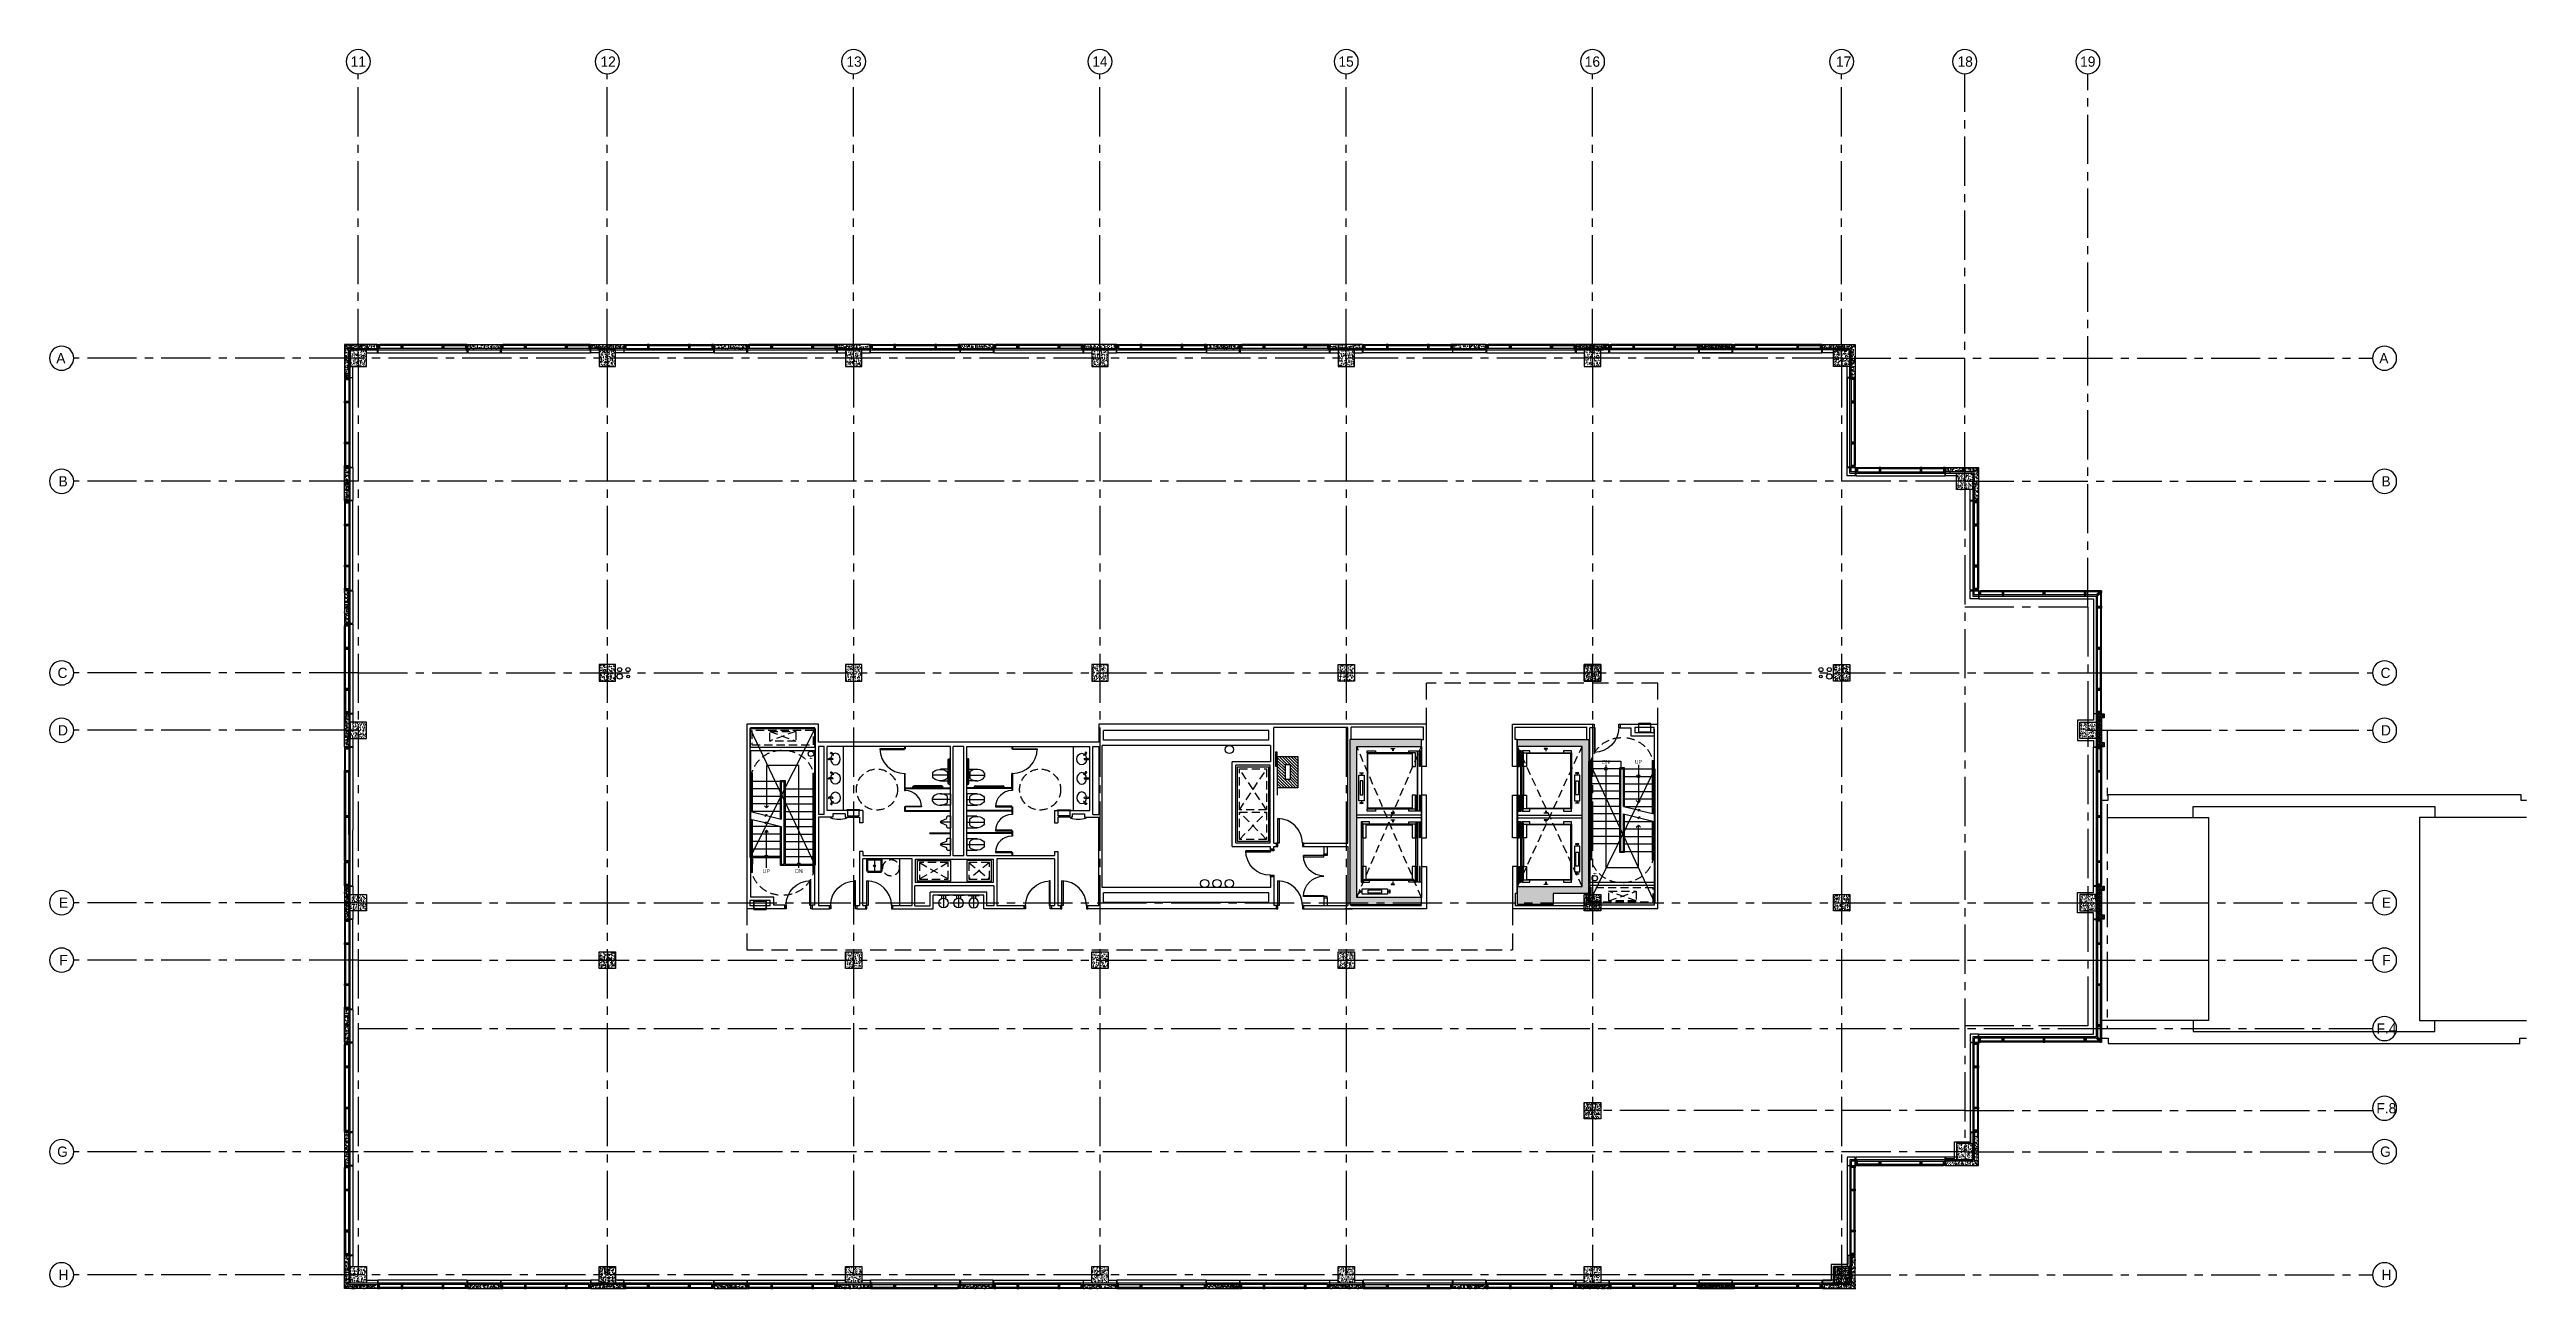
# Model space of a CAD drawing. Header units: inches. Extents: x 2704 to 6324, y 5310 to 7121.
import ezdxf
from ezdxf.enums import TextEntityAlignment as Align

# ---------------------------------------------------------------- set-up
doc = ezdxf.new("R2010")
doc.units = ezdxf.units.IN
doc.header["$LTSCALE"] = 96
doc.header["$MEASUREMENT"] = 0
doc.header["$PDSIZE"] = 1.5
for name, pattern in [('CENTER2', [1.125, 0.75, -0.125, 0.125, -0.125]), ('HIDDEN', [0.375, 0.25, -0.125]), ('HIDDEN2', [0.1875, 0.125, -0.0625])]:
    doc.linetypes.add(name, pattern=pattern)
doc.layers.get('0').update_dxf_attribs({"linetype": 'CONTINUOUS'})
for name, color, linetype in [('A-2-9 STAIR A SHAFT', 9, 'CONTINUOUS'), ('A_0_Below', 251, 'CONTINUOUS'), ('A_0_BLDGRD', 35, 'CENTER2'), ('A_0_COL-GRID', 40, 'CONTINUOUS'), ('A_0_CONST', 11, 'CONTINUOUS'), ('A_0_CW_MTL', 3, 'CONTINUOUS'), ('A_0_DIMGRD', 9, 'CENTER2'), ('A_1-7_COL', 7, 'CONTINUOUS'), ('A_1-7_COL_H', 6, 'CONTINUOUS'), ('A_1-7_CW_GLASS', 1, 'CONTINUOUS'), ('A_1-7_CW_GYP', 2, 'CONTINUOUS'), ('A_1-7_CW_MULL', 2, 'CONTINUOUS'), ('A_1-7_CW_PC', 2, 'CONTINUOUS'), ('A_1-7_CW_PC_H', 6, 'CONTINUOUS'), ('A_1-7_CW_SILL', 9, 'CONTINUOUS'), ('A_1-8-STAIR', 40, 'CONTINUOUS'), ('A_1-8_COL', 7, 'CONTINUOUS'), ('A_1-8_COL_H', 6, 'CONTINUOUS'), ('A_1-8_COL_TEN_GYP', 2, 'CONTINUOUS'), ('A_1-8_CW_GLASS', 1, 'CONTINUOUS'), ('A_1-8_CW_GYP', 2, 'CONTINUOUS'), ('A_1-8_CW_MULL', 2, 'CONTINUOUS'), ('A_1-8_CW_PC', 2, 'CONTINUOUS'), ('A_1-8_CW_PC_H', 6, 'CONTINUOUS'), ('A_1-8_CW_SILL', 9, 'CONTINUOUS'), ('A_1-8_DR_PLN', 30, 'CONTINUOUS'), ('A_1-8_ELEV_CAB', 30, 'CONTINUOUS'), ('A_1-8_ELEV_EQP', 1, 'CONTINUOUS'), ('A_1-8_ELEV_SHAFT', 9, 'CONTINUOUS'), ('A_1-8_SLEEVE', 9, 'CONTINUOUS'), ('A_1-8_WALL_IN', 2, 'CONTINUOUS'), ('A_1-8_WALL_TP', 193, 'CONTINUOUS'), ('A_1-9_COL', 7, 'CONTINUOUS'), ('A_1-9_CW_H', 6, 'CONTINUOUS'), ('A_1_CW_SLAB', 66, 'CONTINUOUS'), ('A_2-7_CW_GLASS', 1, 'CONTINUOUS'), ('A_2-7_CW_MULL', 2, 'CONTINUOUS'), ('A_2-7_CW_SILL', 9, 'CONTINUOUS'), ('A_2-8_COL', 7, 'CONTINUOUS'), ('A_2-8_COL_H', 6, 'CONTINUOUS'), ('A_2-8_CW_GLASS', 1, 'CONTINUOUS'), ('A_2-8_CW_GYP', 2, 'CONTINUOUS'), ('A_2-8_CW_MULL', 2, 'CONTINUOUS'), ('A_2-8_CW_PC', 2, 'CONTINUOUS'), ('A_2-8_CW_PC_H', 6, 'CONTINUOUS'), ('A_2-8_CW_SILL', 9, 'CONTINUOUS'), ('A_2-8_DR_PLN', 30, 'CONTINUOUS'), ('A_2-8_STAIR_SHAFT', 9, 'CONTINUOUS'), ('A_2-8_WALL_IN', 71, 'CONTINUOUS'), ('A_2-8_ZCORR', 5, 'HIDDEN'), ('A_2-9_COL', 7, 'CONTINUOUS'), ('A_2-9_CW_H', 6, 'CONTINUOUS'), ('A_3-7_STAIR1-2_TREAD', 30, 'CONTINUOUS'), ('A_3-8_STAIR', 30, 'CONTINUOUS'), ('A_3-8_WALL_IN', 71, 'CONTINUOUS'), ('M_1-9_DUCT', 9, 'CONTINUOUS'), ('M_2-9_SHAFT', 9, 'CONTINUOUS'), ('P_1-8_FIXTURE', 6, 'CONTINUOUS'), ('P_2-8_FIXTURE', 6, 'CONTINUOUS'), ('P_2-9_SLEEVE', 9, 'CONTINUOUS')]:
    doc.layers.add(name, color=color, linetype=linetype)
doc.styles.add('ARCHITXT', font='architxt.shx')
doc.styles.add('AVANT', font='AVGARDN.TTF')
pattern_1 = [(135, (12027, 0), (2.1213203, 2.1213203), [])]
pattern_2 = [(140, (-4476, -6744), (0.6275213, 7.172602), [0.75, -8.25]), (85, (-4476, -6744), (-7.5219213, -1.3875133), [0.6, -6.6]), (190.4514, (-4475.948, -6743.402), (-6.8943954, 5.785094), [0.637402, -7.011421]), (136.1842, (-4478, -6744), (1.65519, 10.6724105), [1.125, -12.375]), (186.6356, (-4477.862, -6743.111), (-9.741179, 9.346627), [0.956103, -10.51713]), (81.1842, (-4478, -6744), (-9.741186, 9.34662), [0.9, -9.9]), (111, (-4477.5, -6743), (4.026189, 5.9690705), [0.75, -8.25]), (56, (-4477.5, -6743), (-7.2515005, 2.433153), [0.6, -6.6]), (161.4514, (-4477.1645, -6742.5026), (-3.225305, 8.402226), [0.637402, -7.011421]), (127.5, (-4476, -6744), (-3.3289385, 0.12159855), [0, -6.52, 0, -6.7, 0, -6.625]), (97.5, (-4476, -6744), (-3.9441171, 2.6306954), [0, -3.82, 0, -6.37, 0, -2.525]), (57.5, (-4476, -6746.23), (0.2255487, 5.3382244), [0, -2.5, 0, -7.8, 0, -10.35]), (47.5, (-4476, -6747.23), (-1.0010498, 5.8318617), [0, -3.25, 0, -5.18, 0, -7.35])]

msp = doc.modelspace()

# ---------------------------------------------------------------- texts
at = {"layer": 'A_3-7_STAIR1-2_TREAD', "style": 'ARCHITXT'}
for s, p in [('DN', (4978.5, 6076.8)), ('UP', (5026, 6076.8)), ('UP', (3751.5, 5917.2)), ('DN', (3799, 5917.2))]:
    msp.add_text(s, height=6, dxfattribs=at).set_placement(p, align=Align.CENTER)

# ---------------------------------------------------------------- blocks, each defined once
blk = doc.blocks.new('COL_2-9_24X24')
at = {"layer": 'A_2-9_CW_H'}
h = blk.add_hatch(dxfattribs=at)
h.set_pattern_fill('AR-CONC,_I', color=256, style=2)
h.set_pattern_definition([(50, (-7117.516, -6304.06), (7.172602, -0.6275213), [0.75, -8.25]), (355, (-7117.516, -6304.06), (-1.3875133, 7.5219213), [0.6, -6.6]), (100.4514, (-7116.918, -6304.112), (5.785094, 6.8943954), [0.637402, -7.011421]), (46.1842, (-7117.516, -6302.06), (10.6724105, -1.65519), [1.125, -12.375]), (96.6356, (-7116.626, -6302.198), (9.346627, 9.741179), [0.956103, -10.51713]), (351.1842, (-7117.516, -6302.06), (9.34662, 9.741186), [0.9, -9.9]), (21, (-7116.516, -6302.56), (5.9690705, -4.026189), [0.75, -8.25]), (326, (-7116.516, -6302.56), (2.4331533, 7.2515005), [0.6, -6.6]), (71.4514, (-7116.018, -6302.8954), (8.4022263, 3.225305), [0.637402, -7.011421]), (37.5, (-7117.5157, -6304.06), (0.12159855, 3.32893854), [0, -6.52, 0, -6.7, 0, -6.625]), (7.5, (-7117.5157, -6304.06), (2.6306954, 3.9441171), [0, -3.82, 0, -6.37, 0, -2.525]), (327.5, (-7119.7457, -6304.06), (5.33822436, -0.2255487), [0, -2.5, 0, -7.8, 0, -10.35]), (317.5, (-7120.7457, -6304.06), (5.8318617, 1.0010498), [0, -3.25, 0, -5.18, 0, -7.35])])
h.paths.add_polyline_path([(12, -12), (-12, -12), (-12, 12), (12, 12)])
at = {"layer": 'A_2-9_COL'}
blk.add_lwpolyline([(12, -12), (-12, -12), (-12, 12), (12, 12)], close=True, dxfattribs=at)
blk = doc.blocks.new('COL_1-8_24X24')
at = {"layer": 'A_1-8_COL_H'}
h = blk.add_hatch(dxfattribs=at)
h.set_pattern_fill('AR-CONC,_I', color=256, style=2)
h.set_pattern_definition([(50, (-6180, -6718.462), (7.172602, -0.6275213), [0.75, -8.25]), (355, (-6180, -6718.462), (-1.3875133, 7.5219213), [0.6, -6.6]), (100.4514, (-6179.402, -6718.5144), (5.785094, 6.8943954), [0.637402, -7.011421]), (46.1842, (-6180, -6716.462), (10.6724105, -1.65519), [1.125, -12.375]), (96.6356, (-6179.111, -6716.6), (9.346627, 9.741179), [0.956103, -10.51713]), (351.1842, (-6180, -6716.462), (9.34662, 9.741186), [0.9, -9.9]), (21, (-6179, -6716.962), (5.9690705, -4.026189), [0.75, -8.25]), (326, (-6179, -6716.962), (2.4331533, 7.2515005), [0.6, -6.6]), (71.4514, (-6178.5026, -6717.2976), (8.4022263, 3.225305), [0.637402, -7.011421]), (37.5, (-6180, -6718.462), (0.12159855, 3.32893854), [0, -6.52, 0, -6.7, 0, -6.625]), (7.5, (-6180, -6718.462), (2.6306954, 3.9441171), [0, -3.82, 0, -6.37, 0, -2.525]), (327.5, (-6182.23, -6718.462), (5.3382244, -0.2255487), [0, -2.5, 0, -7.8, 0, -10.35]), (317.5, (-6183.23, -6718.462), (5.8318617, 1.0010498), [0, -3.25, 0, -5.18, 0, -7.35])])
h.paths.add_polyline_path([(-12, -12), (12, -12), (12, 12), (-12, 12)])
at = {"layer": 'A_0_CONST'}
blk.add_point((0, 0), dxfattribs=at)
at = {"layer": 'A_1-8_COL'}
blk.add_lwpolyline([(-12, -12), (12, -12), (12, 12), (-12, 12)], close=True, dxfattribs=at)
blk = doc.blocks.new('P_UR_1-8')
at = {"layer": 'A_0_CONST'}
blk.add_line((0, 0), (0, -14), dxfattribs=at)
at = {"layer": 'P_1-8_FIXTURE'}
blk.add_lwpolyline([(-1.8, -13), (-5, -5), (-7.5, -5), (-9, -3.5), (-9, 0), (9, 0), (9, -3.5), (7.5, -5), (5, -5), (1.8, -13, -0.59411)], format="xyb", close=True, dxfattribs=at)
blk = doc.blocks.new('P_WC_1-5')
at = {"layer": 'A_0_CONST'}
blk.add_line((0, 0), (0, -26), dxfattribs=at)
at = {"layer": 'P_1-8_FIXTURE'}
for p, q in [((-4.5, -4.4), (4.5, -4.4)), ((-2.5, -26), (2.5, -26))]:
    blk.add_line(p, q, dxfattribs=at)
blk.add_lwpolyline([(8.4, -14.5), (8.4, 0), (-8.4, 0), (-8.4, -14.5)], dxfattribs=at)
at = {"layer": 'P_1-8_FIXTURE', "extrusion": (0, 0, -1)}
for start_param, end_param in [(6.586314, 8.85753), (3.708841, 5.980057)]:
    blk.add_ellipse((0, -14.5), major_axis=(0, -12), ratio=0.697917, start_param=start_param, end_param=end_param, dxfattribs=at)
blk = doc.blocks.new('P_DF_1-8')
at = {"layer": 'A_0_CONST'}
blk.add_line((0, 0), (0, -18.5), dxfattribs=at)
at = {"layer": 'P_1-8_FIXTURE'}
for p, q in [((-2.8, -0.5), (-2.8, -5.1)), ((2.8, -0.5), (2.8, -5.1))]:
    blk.add_line(p, q, dxfattribs=at)
blk.add_lwpolyline([(8, -0.5), (-8, -0.5), (-8, 0), (8, 0)], close=True, dxfattribs=at)
blk.add_circle((0, -11.5), 7, dxfattribs=at)
blk = doc.blocks.new('P_JS_1-8')
at = {"layer": 'A_0_CONST'}
blk.add_line((0, 0), (0, -20), dxfattribs=at)
at = {"layer": 'P_1-8_FIXTURE'}
blk.add_line((-11, -1.5), (11, -1.5), dxfattribs=at)
blk.add_lwpolyline([(8, -20), (-8, -20, -0.414214), (-11, -17), (-11, 0), (11, 0), (11, -17, -0.414214)], format="xyb", close=True, dxfattribs=at)
blk.add_lwpolyline([(9.5, -1.5), (9.5, -16.5, -0.414214), (7.5, -18.5), (-7.5, -18.5, -0.414214), (-9.5, -16.5), (-9.5, -1.5)], format="xyb", dxfattribs=at)
blk.add_circle((0, -10), 1.5, dxfattribs=at)
blk = doc.blocks.new('DR_1-8_3X0_478')
at = {"layer": 'A_1-8_DR_PLN'}
for points in [[(2, 40.875), (3.75, 40.875), (3.75, 4.875), (2, 4.875)], [(0, 0), (2, 0), (2, 4.875), (0, 4.875)], [(38, 0), (40, 0), (40, 4.875), (38, 4.875)]]:
    blk.add_lwpolyline(points, close=True, dxfattribs=at)
blk.add_arc((2, 4.875), 36, 0, 90, dxfattribs=at)
blk = doc.blocks.new('DR_2-8_3X0_514')
at = {"layer": 'A_2-8_DR_PLN'}
for points in [[(2, 41.25), (3.75, 41.25), (3.75, 5.25), (2, 5.25)], [(0, 0), (2, 0), (2, 5.25), (0, 5.25)], [(38, 0), (40, 0), (40, 5.25), (38, 5.25)]]:
    blk.add_lwpolyline(points, close=True, dxfattribs=at)
blk.add_arc((2, 5.25), 36, 0, 90, dxfattribs=at)
blk = doc.blocks.new('DR_2-8_3X0_478')
at = {"layer": 'A_2-8_DR_PLN'}
for points in [[(2, 40.875), (3.75, 40.875), (3.75, 4.875), (2, 4.875)], [(0, 0), (2, 0), (2, 4.875), (0, 4.875)], [(38, 0), (40, 0), (40, 4.875), (38, 4.875)]]:
    blk.add_lwpolyline(points, close=True, dxfattribs=at)
blk.add_arc((2, 4.875), 36, 0, 90, dxfattribs=at)
blk = doc.blocks.new('DR_2-8_5X0_478')
at = {"layer": 'A_2-8_DR_PLN'}
for points in [[(0, 0), (0, -2), (4.875, -2), (4.875, 0)], [(34.875, -2), (34.875, -3.75), (4.875, -3.75), (4.875, -2)], [(0, -64), (0, -62), (4.875, -62), (4.875, -64)], [(34.875, -62), (34.875, -60.25), (4.875, -60.25), (4.875, -62)]]:
    blk.add_lwpolyline(points, close=True, dxfattribs=at)
for centre, start, end in [((4.875, -2), 270, 360), ((4.875, -62), 0, 90)]:
    blk.add_arc(centre, 30, start, end, dxfattribs=at)
blk = doc.blocks.new('SOAP')
for p, q in [((-0.2, 0.2), (-3.3, -3)), ((-3, -3.3), (-3.3, -3)), ((0.2, -0.2), (-3, -3.3))]:
    blk.add_line(p, q)
for radius, start, end in [(1.22, 235.3554, 214.6446), (0.692, 243.5217, 206.4783), (0.22, 315, 135)]:
    blk.add_arc((0, 0), radius, start, end)
blk = doc.blocks.new('FAUCET - AUTO')
at = {"layer": 'P_1-8_FIXTURE'}
for p, q in [((5, 0.75), (0, 1.125)), ((5, -0.75), (0, -1.125))]:
    blk.add_line(p, q, dxfattribs=at)
for centre, radius, start, end in [((0, 0), 1.125, 81.421693, 278.578307), ((5, 0), 0.75, 270, 90)]:
    blk.add_arc(centre, radius, start, end, dxfattribs=at)
blk = doc.blocks.new('GRAB BARS')
at = {"layer": 'A_1-8_WALL_TP'}
for p, q in [((0, 43), (0.3, 43)), ((0, 40.7), (0.3, 40.7)), ((0.3, 43), (0.3, 40.7)), ((0.3, 42.6), (1.5, 42.6)), ((0.3, 41.1), (1, 41.1)), ((1.5, 7.1), (1.5, 40.6)), ((3, 6.6), (3, 41.1)), ((0, 7), (0.3, 7)), ((0, 4.7), (0.3, 4.7)), ((0.3, 4.7), (0.3, 7)), ((0.3, 6.6), (1, 6.6)), ((0.3, 5.1), (1.5, 5.1)), ((10.6, 0.3), (12.9, 0.3)), ((10.6, 0), (10.6, 0.3)), ((11, 0.3), (11, 1.5)), ((12.5, 3), (53.3, 3)), ((12.5, 1.5), (52.8, 1.5)), ((12.5, 0.3), (12.5, 1.5)), ((12.9, 0), (12.9, 0.3)), ((52.8, 0), (52.8, 0.3)), ((52.8, 0.3), (55.1, 0.3)), ((53.3, 0.3), (53.3, 1)), ((54.8, 0.3), (54.8, 1.5)), ((55.1, 0), (55.1, 0.3))]:
    blk.add_line(p, q, dxfattribs=at)
for centre, radius, start, end in [((1, 40.6), 0.5, 0, 90), ((1.5, 41.1), 1.5, 0, 90), ((1, 7.1), 0.5, 270, 0), ((1.5, 6.6), 1.5, 270, 0), ((12.5, 1.5), 1.5, 90, 180), ((52.8, 1), 0.5, 0, 90), ((53.3, 1.5), 1.5, 0, 90)]:
    blk.add_arc(centre, radius, start, end, dxfattribs=at)
blk = doc.blocks.new('PRE_1-8_COL1')
at = {"layer": 'A_1-8_CW_PC_H'}
h = blk.add_hatch(dxfattribs=at)
h.set_pattern_fill('AR-CONC', color=256, style=0)
h.set_pattern_definition([(50, (-5100, -6744), (7.172602, -0.6275213), [0.75, -8.25]), (355, (-5100, -6744), (-1.3875133, 7.5219213), [0.6, -6.6]), (100.4514, (-5099.402, -6744.052), (5.785094, 6.8943954), [0.637402, -7.011421]), (46.1842, (-5100, -6742), (10.6724105, -1.65519), [1.125, -12.375]), (96.6356, (-5099.111, -6742.138), (9.346627, 9.741179), [0.956103, -10.51713]), (351.1842, (-5100, -6742), (9.34662, 9.741186), [0.9, -9.9]), (21, (-5099, -6742.5), (5.9690705, -4.026189), [0.75, -8.25]), (326, (-5099, -6742.5), (2.433153, 7.2515005), [0.6, -6.6]), (71.4514, (-5098.5026, -6742.8355), (8.4022263, 3.225305), [0.637402, -7.011421]), (37.5, (-5100, -6744), (0.12159855, 3.3289385), [0, -6.52, 0, -6.7, 0, -6.625]), (7.5, (-5100, -6744), (2.6306954, 3.9441171), [0, -3.82, 0, -6.37, 0, -2.525]), (327.5, (-5102.23, -6744), (5.3382244, -0.2255487), [0, -2.5, 0, -7.8, 0, -10.35]), (317.5, (-5103.23, -6744), (5.8318617, 1.0010498), [0, -3.25, 0, -5.18, 0, -7.35])])
h.paths.add_polyline_path([(-24, -6), (24, -6), (24, 0), (-24, 0)])
at = {"layer": 'A_0_CONST'}
blk.add_line((0, 0), (0, -6), dxfattribs=at)
at = {"layer": 'A_1-8_CW_PC'}
blk.add_lwpolyline([(-24, -6), (24, -6), (24, 0), (-24, 0)], close=True, dxfattribs=at)
blk = doc.blocks.new('MUL_1-8_EX2')
at = {"layer": 'A_0_CONST'}
blk.add_line((0, 0), (0, -6), dxfattribs=at)
at = {"layer": 'A_1-8_CW_MULL'}
blk.add_lwpolyline([(-1.25, -6), (-1.25, 0), (1.25, 0), (1.25, -0.5), (0.5, -0.5), (0.5, -1.5), (1.25, -1.5), (1.25, -6)], close=True, dxfattribs=at)
blk = doc.blocks.new('MUL_1-8_EX1')
at = {"layer": 'A_0_CONST'}
blk.add_line((0, 0), (0, -6), dxfattribs=at)
at = {"layer": 'A_1-8_CW_MULL'}
blk.add_lwpolyline([(0.5, -1.5), (1.25, -1.5), (1.25, -6), (-1.25, -6), (-1.25, -1.5), (-0.5, -1.5), (-0.5, -0.5), (-1.25, -0.5), (-1.25, 0), (1.25, 0), (1.25, -0.5), (0.5, -0.5)], close=True, dxfattribs=at)
blk = doc.blocks.new('MUL_1-8_EX4')
at = {"layer": 'A_0_CONST'}
blk.add_line((0, 0), (-6, -6), dxfattribs=at)
at = {"layer": 'A_1-8_CW_MULL'}
blk.add_lwpolyline([(0, 0), (-2.5, 0), (-2.5, -0.5), (-1.8, -0.5), (-1.8, -1.5), (-3.3, -1.5), (-7.8, -6), (-6, -6), (-6, -7.8), (-1.5, -3.3), (-1.5, -1.8), (-0.5, -1.8), (-0.5, -2.5), (0, -2.5)], close=True, dxfattribs=at)
blk = doc.blocks.new('PRE_1-8_COL2')
at = {"layer": 'A_1-8_CW_PC_H'}
h = blk.add_hatch(dxfattribs=at)
h.set_pattern_fill('AR-CONC', color=256, angle=90, style=0)
h.set_pattern_definition([(140, (-4476, -6744), (0.6275213, 7.172602), [0.75, -8.25]), (85, (-4476, -6744), (-7.5219213, -1.3875133), [0.6, -6.6]), (190.4514, (-4475.948, -6743.402), (-6.8943954, 5.785094), [0.637402, -7.011421]), (136.1842, (-4478, -6744), (1.65519, 10.6724105), [1.125, -12.375]), (186.6356, (-4477.862, -6743.111), (-9.741179, 9.346627), [0.956103, -10.51713]), (81.1842, (-4478, -6744), (-9.741186, 9.34662), [0.9, -9.9]), (111, (-4477.5, -6743), (4.026189, 5.9690705), [0.75, -8.25]), (56, (-4477.5, -6743), (-7.2515005, 2.433153), [0.6, -6.6]), (161.4514, (-4477.1645, -6742.5026), (-3.225305, 8.402226), [0.637402, -7.011421]), (127.5, (-4476, -6744), (-3.3289385, 0.12159855), [0, -6.52, 0, -6.7, 0, -6.625]), (97.5, (-4476, -6744), (-3.9441171, 2.6306954), [0, -3.82, 0, -6.37, 0, -2.525]), (57.5, (-4476, -6746.23), (0.2255487, 5.3382244), [0, -2.5, 0, -7.8, 0, -10.35]), (47.5, (-4476, -6747.23), (-1.0010498, 5.8318617), [0, -3.25, 0, -5.18, 0, -7.35])])
h.paths.add_polyline_path([(6, -48), (6, -6), (48, -6), (48, 0), (0, 0), (0, -48)])
at = {"layer": 'A_0_CONST'}
for p, q in [((6, -6), (0, 0)), ((0, -24), (6, -24)), ((24, 0), (24, -6))]:
    blk.add_line(p, q, dxfattribs=at)
at = {"layer": 'A_1-8_CW_PC'}
blk.add_lwpolyline([(6, -48), (6, -6), (48, -6), (48, 0), (0, 0), (0, -48)], close=True, dxfattribs=at)
blk = doc.blocks.new('MUL_2-8_EX2')
at = {"layer": 'A_0_CONST'}
blk.add_line((0, 0), (0, -6), dxfattribs=at)
at = {"layer": 'A_2-8_CW_MULL'}
blk.add_lwpolyline([(-1.25, -6), (-1.25, 0), (1.25, 0), (1.25, -0.5), (0.5, -0.5), (0.5, -1.5), (1.25, -1.5), (1.25, -6)], close=True, dxfattribs=at)
blk = doc.blocks.new('MUL_2-8_EX1')
at = {"layer": 'A_0_CONST'}
blk.add_line((0, 0), (0, -6), dxfattribs=at)
at = {"layer": 'A_2-8_CW_MULL'}
blk.add_lwpolyline([(-0.5, -1.5), (-1.25, -1.5), (-1.25, -6), (1.25, -6), (1.25, -1.5), (0.5, -1.5), (0.5, -0.5), (1.25, -0.5), (1.25, 0), (-1.25, 0), (-1.25, -0.5), (-0.5, -0.5)], close=True, dxfattribs=at)
blk = doc.blocks.new('PRE_1-7_COL1')
at = {"layer": 'A_1-7_CW_PC_H'}
h = blk.add_hatch(dxfattribs=at)
h.set_pattern_fill('AR-CONC', color=256, style=0)
h.set_pattern_definition([(50, (-5100, -6744), (7.172602, -0.6275213), [0.75, -8.25]), (355, (-5100, -6744), (-1.3875133, 7.5219213), [0.6, -6.6]), (100.4514, (-5099.402, -6744.052), (5.785094, 6.8943954), [0.637402, -7.011421]), (46.1842, (-5100, -6742), (10.6724105, -1.65519), [1.125, -12.375]), (96.6356, (-5099.111, -6742.138), (9.346627, 9.741179), [0.956103, -10.51713]), (351.1842, (-5100, -6742), (9.34662, 9.741186), [0.9, -9.9]), (21, (-5099, -6742.5), (5.9690705, -4.026189), [0.75, -8.25]), (326, (-5099, -6742.5), (2.433153, 7.2515005), [0.6, -6.6]), (71.4514, (-5098.5026, -6742.8355), (8.4022263, 3.225305), [0.637402, -7.011421]), (37.5, (-5100, -6744), (0.12159855, 3.3289385), [0, -6.52, 0, -6.7, 0, -6.625]), (7.5, (-5100, -6744), (2.6306954, 3.9441171), [0, -3.82, 0, -6.37, 0, -2.525]), (327.5, (-5102.23, -6744), (5.3382244, -0.2255487), [0, -2.5, 0, -7.8, 0, -10.35]), (317.5, (-5103.23, -6744), (5.8318617, 1.0010498), [0, -3.25, 0, -5.18, 0, -7.35])])
h.paths.add_polyline_path([(-24, -6), (24, -6), (24, 0), (-24, 0)])
at = {"layer": 'A_0_CONST'}
blk.add_line((0, 0), (0, -6), dxfattribs=at)
at = {"layer": 'A_1-7_CW_PC'}
blk.add_lwpolyline([(-24, -6), (24, -6), (24, 0), (-24, 0)], close=True, dxfattribs=at)
blk = doc.blocks.new('MUL_1-7_EX2')
at = {"layer": 'A_0_CONST'}
blk.add_line((0, 0), (0, -6), dxfattribs=at)
at = {"layer": 'A_1-7_CW_MULL'}
blk.add_lwpolyline([(-1.25, -6), (-1.25, 0), (1.25, 0), (1.25, -0.5), (0.5, -0.5), (0.5, -1.5), (1.25, -1.5), (1.25, -6)], close=True, dxfattribs=at)
blk = doc.blocks.new('MUL_1-7_EX1')
at = {"layer": 'A_0_CONST'}
blk.add_line((0, 0), (0, -6), dxfattribs=at)
at = {"layer": 'A_1-7_CW_MULL'}
blk.add_lwpolyline([(-0.5, -1.5), (-1.25, -1.5), (-1.25, -6), (1.25, -6), (1.25, -1.5), (0.5, -1.5), (0.5, -0.5), (1.25, -0.5), (1.25, 0), (-1.25, 0), (-1.25, -0.5), (-0.5, -0.5)], close=True, dxfattribs=at)
blk = doc.blocks.new('PRE_1-7_COL2')
at = {"layer": 'A_1-7_CW_PC_H'}
h = blk.add_hatch(dxfattribs=at)
h.set_pattern_fill('AR-CONC', color=256, angle=90, style=0)
h.set_pattern_definition(pattern_2)
h.paths.add_polyline_path([(6, -48), (6, -6), (48, -6), (48, 0), (0, 0), (0, -48)])
at = {"layer": 'A_0_CONST'}
for p, q in [((6, -6), (0, 0)), ((0, -24), (6, -24)), ((24, 0), (24, -6))]:
    blk.add_line(p, q, dxfattribs=at)
at = {"layer": 'A_1-7_CW_PC'}
blk.add_lwpolyline([(6, -48), (6, -6), (48, -6), (48, 0), (0, 0), (0, -48)], close=True, dxfattribs=at)
blk = doc.blocks.new('COL_1-7_24X24')
at = {"layer": 'A_1-7_COL_H'}
h = blk.add_hatch(dxfattribs=at)
h.set_pattern_fill('AR-CONC,_I', color=256, style=2)
h.set_pattern_definition([(130, (6180, -6718.462), (-7.172602, -0.6275213), [0.75, -8.25]), (185, (6180, -6718.462), (1.3875133, 7.5219213), [0.6, -6.6]), (79.5486, (6179.402, -6718.5144), (-5.785094, 6.8943954), [0.637402, -7.011421]), (133.8158, (6180, -6716.462), (-10.6724105, -1.65519), [1.125, -12.375]), (83.3644, (6179.111, -6716.6), (-9.346627, 9.741179), [0.956103, -10.51713]), (188.8158, (6180, -6716.462), (-9.34662, 9.741186), [0.9, -9.9]), (159, (6179, -6716.962), (-5.9690705, -4.026189), [0.75, -8.25]), (214, (6179, -6716.962), (-2.4331533, 7.2515005), [0.6, -6.6]), (108.5486, (6178.5026, -6717.2976), (-8.4022263, 3.225305), [0.637402, -7.011421]), (142.5, (6180, -6718.462), (-0.12159855, 3.32893854), [0, -6.52, 0, -6.7, 0, -6.625]), (172.5, (6180, -6718.462), (-2.6306954, 3.9441171), [0, -3.82, 0, -6.37, 0, -2.525]), (212.5, (6182.23, -6718.462), (-5.3382244, -0.2255487), [0, -2.5, 0, -7.8, 0, -10.35]), (222.5, (6183.23, -6718.462), (-5.8318617, 1.0010498), [0, -3.25, 0, -5.18, 0, -7.35])])
h.paths.add_polyline_path([(12, -12), (-12, -12), (-12, 12), (12, 12)])
at = {"layer": 'A_0_CONST'}
blk.add_point((0, 0), dxfattribs=at)
at = {"layer": 'A_1-7_COL'}
blk.add_lwpolyline([(12, -12), (-12, -12), (-12, 12), (12, 12)], close=True, dxfattribs=at)
blk = doc.blocks.new('MUL_2-7_EX1')
at = {"layer": 'A_0_CONST'}
blk.add_line((0, 0), (0, -6), dxfattribs=at)
at = {"layer": 'A_2-7_CW_MULL'}
blk.add_lwpolyline([(-0.5, -1.5), (-1.25, -1.5), (-1.25, -6), (1.25, -6), (1.25, -1.5), (0.5, -1.5), (0.5, -0.5), (1.25, -0.5), (1.25, 0), (-1.25, 0), (-1.25, -0.5), (-0.5, -0.5)], close=True, dxfattribs=at)
blk = doc.blocks.new('MUL_2-7_EX2')
at = {"layer": 'A_0_CONST'}
blk.add_line((0, 0), (0, -6), dxfattribs=at)
at = {"layer": 'A_2-7_CW_MULL'}
blk.add_lwpolyline([(-1.25, -6), (-1.25, 0), (1.25, 0), (1.25, -0.5), (0.5, -0.5), (0.5, -1.5), (1.25, -1.5), (1.25, -6)], close=True, dxfattribs=at)
blk = doc.blocks.new('PRE_2-8_COL2')
at = {"layer": 'A_2-8_CW_PC_H'}
h = blk.add_hatch(dxfattribs=at)
h.set_pattern_fill('AR-CONC', color=256, angle=90, style=0)
h.set_pattern_definition(pattern_2)
h.paths.add_polyline_path([(6, -48), (6, -6), (48, -6), (48, 0), (0, 0), (0, -48)])
at = {"layer": 'A_2-8_CW_PC'}
blk.add_lwpolyline([(6, -48), (6, -6), (48, -6), (48, 0), (0, 0), (0, -48)], close=True, dxfattribs=at)
blk = doc.blocks.new('PRE_2-8_COL1')
at = {"layer": 'A_2-8_CW_PC_H'}
h = blk.add_hatch(dxfattribs=at)
h.set_pattern_fill('AR-CONC', color=256, style=0)
h.set_pattern_definition([(50, (-5100, -6744), (7.172602, -0.6275213), [0.75, -8.25]), (355, (-5100, -6744), (-1.3875133, 7.5219213), [0.6, -6.6]), (100.4514, (-5099.402, -6744.052), (5.785094, 6.8943954), [0.637402, -7.011421]), (46.1842, (-5100, -6742), (10.6724105, -1.65519), [1.125, -12.375]), (96.6356, (-5099.111, -6742.138), (9.346627, 9.741179), [0.956103, -10.51713]), (351.1842, (-5100, -6742), (9.34662, 9.741186), [0.9, -9.9]), (21, (-5099, -6742.5), (5.9690705, -4.026189), [0.75, -8.25]), (326, (-5099, -6742.5), (2.433153, 7.2515005), [0.6, -6.6]), (71.4514, (-5098.5026, -6742.8355), (8.4022263, 3.225305), [0.637402, -7.011421]), (37.5, (-5100, -6744), (0.12159855, 3.3289385), [0, -6.52, 0, -6.7, 0, -6.625]), (7.5, (-5100, -6744), (2.6306954, 3.9441171), [0, -3.82, 0, -6.37, 0, -2.525]), (327.5, (-5102.23, -6744), (5.3382244, -0.2255487), [0, -2.5, 0, -7.8, 0, -10.35]), (317.5, (-5103.23, -6744), (5.8318617, 1.0010498), [0, -3.25, 0, -5.18, 0, -7.35])])
h.paths.add_polyline_path([(-24, -6), (24, -6), (24, 0), (-24, 0)])
at = {"layer": 'A_2-8_CW_PC'}
blk.add_lwpolyline([(-24, -6), (24, -6), (24, 0), (-24, 0)], close=True, dxfattribs=at)
blk = doc.blocks.new('COL_1-9_24X24')
at = {"layer": 'A_1-9_CW_H'}
h = blk.add_hatch(dxfattribs=at)
h.set_pattern_fill('AR-CONC,_I', color=256, style=2)
h.set_pattern_definition([(130, (6180, -6718.462), (-7.172602, -0.6275213), [0.75, -8.25]), (185, (6180, -6718.462), (1.3875133, 7.5219213), [0.6, -6.6]), (79.5486, (6179.402, -6718.5144), (-5.785094, 6.8943954), [0.637402, -7.011421]), (133.8158, (6180, -6716.462), (-10.6724105, -1.65519), [1.125, -12.375]), (83.3644, (6179.111, -6716.6), (-9.346627, 9.741179), [0.956103, -10.51713]), (188.8158, (6180, -6716.462), (-9.34662, 9.741186), [0.9, -9.9]), (159, (6179, -6716.962), (-5.9690705, -4.026189), [0.75, -8.25]), (214, (6179, -6716.962), (-2.4331533, 7.2515005), [0.6, -6.6]), (108.5486, (6178.5026, -6717.2976), (-8.4022263, 3.225305), [0.637402, -7.011421]), (142.5, (6180, -6718.462), (-0.12159855, 3.32893854), [0, -6.52, 0, -6.7, 0, -6.625]), (172.5, (6180, -6718.462), (-2.6306954, 3.9441171), [0, -3.82, 0, -6.37, 0, -2.525]), (212.5, (6182.23, -6718.462), (-5.3382244, -0.2255487), [0, -2.5, 0, -7.8, 0, -10.35]), (222.5, (6183.23, -6718.462), (-5.8318617, 1.0010498), [0, -3.25, 0, -5.18, 0, -7.35])])
h.paths.add_polyline_path([(12, -12), (-12, -12), (-12, 12), (12, 12)])
at = {"layer": 'A_0_CONST'}
blk.add_point((0, 0), dxfattribs=at)
at = {"layer": 'A_1-9_COL'}
blk.add_lwpolyline([(12, -12), (-12, -12), (-12, 12), (12, 12)], close=True, dxfattribs=at)
blk = doc.blocks.new('grid-bbl')
at = {"color": 1, "linetype": 'Continuous'}
blk.add_circle((0, 0.25), 0.184, dxfattribs=at)
at = {"style": 'AVANT'}
blk.add_attdef('-', text='', height=0.156, dxfattribs=at).set_placement((0, 0.25), align=Align.MIDDLE_CENTER)

# ---------------------------------------------------------------- hatches: boundary and pattern name
at = {"layer": 'A_0_CW_MTL'}
h = msp.add_hatch(dxfattribs=at)
h.set_pattern_fill('BRASS', color=8, scale=9, angle=45, style=0)
h.set_pattern_definition([(135, (12026.918, 252.0022), (1.59099026, 1.59099026), []), (135, (12027.7136, 252.7977), (1.59099026, 1.59099026), [1.125, -0.5625])])
h.paths.add_polyline_path([(5696.9, 6150), (5706.9, 6150), (5706.9, 6144), (5702.9, 6144), (5702.9, 6126), (5696.9, 6126)])
h.paths.add_polyline_path([(5696.9, 6126), (5702.9, 6126), (5702.9, 6108), (5706.9, 6108), (5706.9, 6102), (5696.9, 6102)])
h = msp.add_hatch(dxfattribs=at)
h.set_pattern_fill('BRASS', color=8, scale=9, angle=45, style=0)
h.set_pattern_definition([(135, (12026.918, 0.0022), (1.59099026, 1.59099026), []), (135, (12027.7136, 0.7977), (1.59099026, 1.59099026), [1.125, -0.5625])])
h.paths.add_polyline_path([(5696.9, 5898), (5706.9, 5898), (5706.9, 5892), (5702.9, 5892), (5702.9, 5874), (5696.9, 5874)])
h.paths.add_polyline_path([(5696.9, 5874), (5702.9, 5874), (5702.9, 5856), (5706.9, 5856), (5706.9, 5850), (5696.9, 5850)])
at = {"layer": 'A_1-8_COL_H'}
h = msp.add_hatch(dxfattribs=at)
h.set_pattern_fill('AR-CONC,_I', color=256, style=2)
h.set_pattern_definition([(50, (-1221, -48.462), (7.172602, -0.6275213), [0.75, -8.25]), (355, (-1221, -48.462), (-1.3875133, 7.5219213), [0.6, -6.6]), (100.4514, (-1220.402, -48.5144), (5.785094, 6.8943954), [0.637402, -7.011421]), (46.1842, (-1221, -46.462), (10.6724105, -1.65519), [1.125, -12.375]), (96.6356, (-1220.111, -46.6), (9.346627, 9.741179), [0.956103, -10.51713]), (351.1842, (-1221, -46.462), (9.34662, 9.741186), [0.9, -9.9]), (21, (-1220, -46.962), (5.9690705, -4.026189), [0.75, -8.25]), (326, (-1220, -46.962), (2.4331533, 7.2515005), [0.6, -6.6]), (71.4514, (-1219.5026, -47.2976), (8.4022263, 3.225305), [0.637402, -7.011421]), (37.5, (-1221, -48.462), (0.12159855, 3.32893854), [0, -6.52, 0, -6.7, 0, -6.625]), (7.5, (-1221, -48.462), (2.6306954, 3.9441171), [0, -3.82, 0, -6.37, 0, -2.525]), (327.5, (-1223.23, -48.462), (5.3382244, -0.2255487), [0, -2.5, 0, -7.8, 0, -10.35]), (317.5, (-1224.23, -48.462), (5.8318617, 1.0010498), [0, -3.25, 0, -5.18, 0, -7.35])])
h.paths.add_polyline_path([(4947, 6658), (4971, 6658), (4971, 6682), (4947, 6682)])
h = msp.add_hatch(dxfattribs=at)
h.set_pattern_fill('AR-CONC', color=256, style=0)
h.set_pattern_definition([(50, (-1581, 1e-11), (7.172602, -0.6275213), [0.75, -8.25]), (355, (-1581, 1e-11), (-1.3875133, 7.5219213), [0.6, -6.6]), (100.4514, (-1580.402, -0.052), (5.785094, 6.8943954), [0.637402, -7.011421]), (46.1842, (-1581, 2), (10.6724105, -1.65519), [1.125, -12.375]), (96.6356, (-1580.111, 1.862), (9.346627, 9.741179), [0.956103, -10.51713]), (351.1842, (-1581, 2), (9.34662, 9.741186), [0.9, -9.9]), (21, (-1580, 1.5), (5.9690705, -4.026189), [0.75, -8.25]), (326, (-1580, 1.5), (2.4331533, 7.2515005), [0.6, -6.6]), (71.4514, (-1579.5026, 1.1645), (8.4022263, 3.225305), [0.637402, -7.011421]), (37.5, (-1581, 1e-11), (0.12159855, 3.32893854), [0, -6.52, 0, -6.7, 0, -6.625]), (7.5, (-1581, 1e-11), (2.6306954, 3.9441171), [0, -3.82, 0, -6.37, 0, -2.525]), (327.5, (-1583.23, 1e-11), (5.3382244, -0.2255487), [0, -2.5, 0, -7.8, 0, -10.35]), (317.5, (-1584.23, 1e-11), (5.8318617, 1.0010498), [0, -3.25, 0, -5.18, 0, -7.35])])
h.paths.add_polyline_path([(4849.3, 5897.5), (4943.8, 5897.5), (4943.8, 6102.5), (4849.3, 6102.5), (4849.3, 6112.5), (4953.8, 6112.5), (4953.8, 5887.5), (4901.5, 5887.5), (4901.5, 5871.5), (4849.3, 5871.5)])
h = msp.add_hatch(dxfattribs=at)
h.set_pattern_fill('AR-CONC', color=256, style=0)
h.set_pattern_definition([(50, (-1581, 1e-11), (7.172602, -0.6275213), [0.75, -8.25]), (355, (-1581, 1e-11), (-1.3875133, 7.5219213), [0.6, -6.6]), (100.4514, (-1580.402, -0.052), (5.785094, 6.8943954), [0.637402, -7.011421]), (46.1842, (-1581, 2), (10.6724105, -1.65519), [1.125, -12.375]), (96.6356, (-1580.111, 1.862), (9.346627, 9.741179), [0.956103, -10.51713]), (351.1842, (-1581, 2), (9.34662, 9.741186), [0.9, -9.9]), (21, (-1580, 1.5), (5.9690705, -4.026189), [0.75, -8.25]), (326, (-1580, 1.5), (2.4331533, 7.2515005), [0.6, -6.6]), (71.4514, (-1579.5026, 1.1645), (8.4022263, 3.225305), [0.637402, -7.011421]), (37.5, (-1581, 1e-11), (0.12159855, 3.32893854), [0, -6.52, 0, -6.7, 0, -6.625]), (7.5, (-1581, 1e-11), (2.6306954, 3.9441171), [0, -3.82, 0, -6.37, 0, -2.525]), (327.5, (-1583.23, 1e-11), (5.3382244, -0.2255487), [0, -2.5, 0, -7.8, 0, -10.35]), (317.5, (-1584.23, 1e-11), (5.8318617, 1.0010498), [0, -3.25, 0, -5.18, 0, -7.35])])
h.paths.add_polyline_path([(4849.3, 5897.5), (4943.8, 5897.5), (4943.8, 6102.5), (4849.3, 6102.5), (4849.3, 6112.5), (4953.8, 6112.5), (4953.8, 5887.5), (4901.5, 5887.5), (4901.5, 5871.5), (4849.3, 5871.5)])
h = msp.add_hatch(dxfattribs=at)
h.set_pattern_fill('AR-CONC,_I', color=256, style=2)
h.set_pattern_definition([(310, (-1221, 12048.462), (7.172602, 0.6275213), [0.75, -8.25]), (5, (-1221, 12048.462), (-1.3875133, -7.5219213), [0.6, -6.6]), (259.5486, (-1220.402, 12048.5144), (5.785094, -6.8943954), [0.637402, -7.011421]), (313.8158, (-1221, 12046.462), (10.6724105, 1.65519), [1.125, -12.375]), (263.3644, (-1220.111, 12046.6), (9.346627, -9.741179), [0.956103, -10.51713]), (8.8158, (-1221, 12046.462), (9.34662, -9.741186), [0.9, -9.9]), (339, (-1220, 12046.962), (5.9690705, 4.026189), [0.75, -8.25]), (34, (-1220, 12046.962), (2.4331533, -7.2515005), [0.6, -6.6]), (288.5486, (-1219.5026, 12047.2976), (8.4022263, -3.225305), [0.637402, -7.011421]), (322.5, (-1221, 12048.462), (0.12159855, -3.32893854), [0, -6.52, 0, -6.7, 0, -6.625]), (352.5, (-1221, 12048.462), (2.6306954, -3.9441171), [0, -3.82, 0, -6.37, 0, -2.525]), (32.5, (-1223.23, 12048.462), (5.3382244, 0.2255487), [0, -2.5, 0, -7.8, 0, -10.35]), (42.5, (-1224.23, 12048.462), (5.8318617, -1.0010498), [0, -3.25, 0, -5.18, 0, -7.35])])
h.paths.add_polyline_path([(4947, 5342), (4971, 5342), (4971, 5318), (4947, 5318)])
at = {"layer": 'A_2-8_COL_H'}
h = msp.add_hatch(dxfattribs=at)
h.set_pattern_fill('AR-CONC', color=256, style=0)
h.set_pattern_definition([(130, (11139, 1e-11), (-7.172602, -0.6275213), [0.75, -8.25]), (185, (11139, 1e-11), (1.3875133, 7.5219213), [0.6, -6.6]), (79.5486, (11138.402, -0.052), (-5.785094, 6.8943954), [0.637402, -7.011421]), (133.8158, (11139, 2), (-10.6724105, -1.65519), [1.125, -12.375]), (83.3644, (11138.111, 1.862), (-9.346627, 9.741179), [0.956103, -10.51713]), (188.8158, (11139, 2), (-9.34662, 9.741186), [0.9, -9.9]), (159, (11138, 1.5), (-5.9690705, -4.026189), [0.75, -8.25]), (214, (11138, 1.5), (-2.4331533, 7.2515005), [0.6, -6.6]), (108.5486, (11137.5026, 1.1645), (-8.4022263, 3.225305), [0.637402, -7.011421]), (142.5, (11139, 1e-11), (-0.12159855, 3.32893854), [0, -6.52, 0, -6.7, 0, -6.625]), (172.5, (11139, 1e-11), (-2.6306954, 3.9441171), [0, -3.82, 0, -6.37, 0, -2.525]), (212.5, (11141.23, 1e-11), (-5.3382244, -0.2255487), [0, -2.5, 0, -7.8, 0, -10.35]), (222.5, (11142.23, 1e-11), (-5.8318617, 1.0010498), [0, -3.25, 0, -5.18, 0, -7.35])])
h.paths.add_polyline_path([(4708.8, 5881.5), (4614.3, 5881.5), (4614.3, 6102.5), (4708.8, 6102.5), (4708.8, 6112.5), (4604.3, 6112.5), (4604.3, 5871.5), (4708.8, 5871.5)])
h = msp.add_hatch(dxfattribs=at)
h.set_pattern_fill('AR-CONC', color=256, style=0)
h.set_pattern_definition([(130, (11139, 1e-11), (-7.172602, -0.6275213), [0.75, -8.25]), (185, (11139, 1e-11), (1.3875133, 7.5219213), [0.6, -6.6]), (79.5486, (11138.402, -0.052), (-5.785094, 6.8943954), [0.637402, -7.011421]), (133.8158, (11139, 2), (-10.6724105, -1.65519), [1.125, -12.375]), (83.3644, (11138.111, 1.862), (-9.346627, 9.741179), [0.956103, -10.51713]), (188.8158, (11139, 2), (-9.34662, 9.741186), [0.9, -9.9]), (159, (11138, 1.5), (-5.9690705, -4.026189), [0.75, -8.25]), (214, (11138, 1.5), (-2.4331533, 7.2515005), [0.6, -6.6]), (108.5486, (11137.5026, 1.1645), (-8.4022263, 3.225305), [0.637402, -7.011421]), (142.5, (11139, 1e-11), (-0.12159855, 3.32893854), [0, -6.52, 0, -6.7, 0, -6.625]), (172.5, (11139, 1e-11), (-2.6306954, 3.9441171), [0, -3.82, 0, -6.37, 0, -2.525]), (212.5, (11141.23, 1e-11), (-5.3382244, -0.2255487), [0, -2.5, 0, -7.8, 0, -10.35]), (222.5, (11142.23, 1e-11), (-5.8318617, 1.0010498), [0, -3.25, 0, -5.18, 0, -7.35])])
h.paths.add_polyline_path([(4708.8, 5881.5), (4614.3, 5881.5), (4614.3, 6102.5), (4708.8, 6102.5), (4708.8, 6112.5), (4604.3, 6112.5), (4604.3, 5871.5), (4708.8, 5871.5)])
at = {"layer": 'A_2-8_CW_PC_H'}
h = msp.add_hatch(dxfattribs=at)
h.set_pattern_fill('AR-CONC', color=256, style=0)
h.set_pattern_definition([(50, (-141, -54), (7.172602, -0.6275213), [0.75, -8.25]), (355, (-141, -54), (-1.3875133, 7.5219213), [0.6, -6.6]), (100.4514, (-140.402, -54.052), (5.785094, 6.8943954), [0.637402, -7.011421]), (46.1842, (-141, -52), (10.6724105, -1.65519), [1.125, -12.375]), (96.6356, (-140.111, -52.138), (9.346627, 9.741179), [0.956103, -10.51713]), (351.1842, (-141, -52), (9.34662, 9.741186), [0.9, -9.9]), (21, (-140, -52.5), (5.9690705, -4.026189), [0.75, -8.25]), (326, (-140, -52.5), (2.433153, 7.2515005), [0.6, -6.6]), (71.4514, (-139.5026, -52.8355), (8.4022263, 3.225305), [0.637402, -7.011421]), (37.5, (-141, -54), (0.12159855, 3.3289385), [0, -6.52, 0, -6.7, 0, -6.625]), (7.5, (-141, -54), (2.6306954, 3.9441171), [0, -3.82, 0, -6.37, 0, -2.525]), (327.5, (-143.23, -54), (5.3382244, -0.2255487), [0, -2.5, 0, -7.8, 0, -10.35]), (317.5, (-144.23, -54), (5.8318617, 1.0010498), [0, -3.25, 0, -5.18, 0, -7.35])])
h.paths.add_polyline_path([(4935, 6684), (4983, 6684), (4983, 6690), (4935, 6690)])
h = msp.add_hatch(dxfattribs=at)
h.set_pattern_fill('AR-CONC', color=256, angle=180, style=0)
h.set_pattern_definition([(310, (-141, 12054), (7.172602, 0.6275213), [0.75, -8.25]), (5, (-141, 12054), (-1.3875133, -7.5219213), [0.6, -6.6]), (259.5486, (-140.402, 12054.052), (5.785094, -6.8943954), [0.637402, -7.011421]), (313.8158, (-141, 12052), (10.6724105, 1.65519), [1.125, -12.375]), (263.3644, (-140.111, 12052.138), (9.346627, -9.741179), [0.956103, -10.51713]), (8.8158, (-141, 12052), (9.34662, -9.741186), [0.9, -9.9]), (339, (-140, 12052.5), (5.9690705, 4.026189), [0.75, -8.25]), (34, (-140, 12052.5), (2.433153, -7.2515005), [0.6, -6.6]), (288.5486, (-139.5026, 12052.8355), (8.4022263, -3.225305), [0.637402, -7.011421]), (322.5, (-141, 12054), (0.12159855, -3.3289385), [0, -6.52, 0, -6.7, 0, -6.625]), (352.5, (-141, 12054), (2.6306954, -3.9441171), [0, -3.82, 0, -6.37, 0, -2.525]), (32.5, (-143.23, 12054), (5.3382244, 0.2255487), [0, -2.5, 0, -7.8, 0, -10.35]), (42.5, (-144.23, 12054), (5.8318617, -1.0010498), [0, -3.25, 0, -5.18, 0, -7.35])])
h.paths.add_polyline_path([(4935, 5316), (4983, 5316), (4983, 5310), (4935, 5310)])
at = {"layer": 'A_2-8_STAIR_SHAFT'}
h = msp.add_hatch(dxfattribs=at)
h.set_pattern_fill('ANSI31', color=256, scale=24, style=0)
h.set_pattern_definition(pattern_1)
h.paths.add_polyline_path([(4498.7, 6087.8), (4528.4, 6087.8), (4528.4, 6042), (4498.7, 6042)])
h.paths.add_polyline_path([(4509.5, 6054.4), (4517.5, 6054.4), (4517.5, 6075.4), (4509.5, 6075.4)], flags=16)
h = msp.add_hatch(dxfattribs=at)
h.set_pattern_fill('ANSI31', color=256, scale=24, style=0)
h.set_pattern_definition(pattern_1)
h.paths.add_polyline_path([(4498.7, 6087.8), (4528.4, 6087.8), (4528.4, 6042), (4498.7, 6042)])
h.paths.add_polyline_path([(4509.5, 6054.4), (4517.5, 6054.4), (4517.5, 6075.4), (4509.5, 6075.4)], flags=16)

# ---------------------------------------------------------------- linework, layer by layer
at = {"layer": 'A-2-9 STAIR A SHAFT'}
for p, q in [((4953.8, 6080.8), (5049.9, 5873.3)), ((5049.9, 6069.8), (4953.8, 5873.3))]:
    msp.add_line(p, q, dxfattribs=at)
for points in [[(5049.9, 6069.8), (5049.9, 5873.3), (4953.8, 5873.3), (4953.8, 6080.8)], [(4953.8, 6080.8), (5000.2, 6080.8), (5000.2, 6069.8), (5049.9, 6069.8)]]:
    msp.add_lwpolyline(points, dxfattribs=at)
at = {"layer": 'A_0_Below'}
for points in [[(5703, 6024), (5712.5, 6024), (5712.5, 6032), (6316, 6032), (6316, 6024), (6324, 6024)], [(5837, 5998.3), (5837, 6014.5), (6190, 6014.5), (6190, 5998.3)], [(5712.5, 5998.3), (5859.1, 5998.3), (5859.1, 5701.7), (5703, 5701.7)], [(6324, 5998.3), (6167.9, 5998.3), (6167.9, 5701.7), (6324, 5701.7)], [(5837, 5701.7), (5837, 5685.5), (6190, 5685.5), (6190, 5701.7)], [(5703, 5676), (5712.5, 5676), (5712.5, 5668), (6314.5, 5668), (6314.5, 5676), (6324, 5676)]]:
    msp.add_lwpolyline(points, dxfattribs=at)
at = {"layer": 'A_0_BLDGRD'}
for p, q in [((5323, 6670), (3155, 6670)), ((3155, 6670), (3155, 5330)), ((3519, 6670), (3519, 5330)), ((3879, 6670), (3879, 5330)), ((4239, 6670), (4239, 5330)), ((4599, 6670), (4599, 5330)), ((4959, 6670), (4959, 5318)), ((5323, 6670), (5323, 5330)), ((5503, 6490), (3155, 6490)), ((5503, 6490), (5503, 5510)), ((5683, 6306), (5503, 6306)), ((5683, 6306), (5683, 5694)), ((3155, 6210), (5683, 6210)), ((5711, 6126), (5711, 5690)), ((3155, 5874), (5683, 5874)), ((3155, 5790), (5683, 5790)), ((3155, 5690), (5711, 5690)), ((5683, 5694), (5503, 5694)), ((5503, 5570), (4947, 5570)), ((5503, 5510), (3155, 5510)), ((5323, 5330), (3155, 5330))]:
    msp.add_line(p, q, dxfattribs=at)
at = {"layer": 'A_0_CW_MTL'}
for points in [[(5706.9, 6150), (5706.9, 6144), (5702.9, 6144), (5702.9, 6108), (5706.9, 6108), (5706.9, 6102), (5696.9, 6102), (5696.9, 6150)], [(5706.9, 5898), (5706.9, 5892), (5702.9, 5892), (5702.9, 5856), (5706.9, 5856), (5706.9, 5850), (5696.9, 5850), (5696.9, 5898)]]:
    msp.add_lwpolyline(points, close=True, dxfattribs=at)
at = {"layer": 'A_0_DIMGRD'}
for p, q in [((3155, 6670), (3155, 7086)), ((3519, 6670), (3519, 7086)), ((3879, 6670), (3879, 7086)), ((4239, 6670), (4239, 7086)), ((4599, 6670), (4599, 7086)), ((4959, 6670), (4959, 7086)), ((5323, 6670), (5323, 7086)), ((5503, 6490), (5503, 7086)), ((5683, 6306), (5683, 7086)), ((3155, 6670), (2739, 6670)), ((5323, 6670), (6099, 6670)), ((3155, 6490), (2739, 6490)), ((5503, 6490), (6099, 6490)), ((3155, 6210), (2739, 6210)), ((5683, 6210), (6099, 6210)), ((3155, 6126), (2739, 6126)), ((5683, 6126), (6099, 6126)), ((3155, 5874), (2739, 5874)), ((5680, 5874), (6099, 5874)), ((3155, 5790), (2739, 5790)), ((5680, 5790), (6099, 5790)), ((5711, 5690), (6099, 5690)), ((5503, 5570), (6099, 5570)), ((3155, 5510), (2739, 5510)), ((5503, 5510), (6099, 5510)), ((3155, 5330), (2739, 5330)), ((5323, 5330), (6099, 5330))]:
    msp.add_line(p, q, dxfattribs=at)
at = {"layer": 'A_1-7_CW_GLASS'}
for p, q in [((3186.3, 6689.5), (3217.8, 6689.5)), ((3217.8, 6688.5), (3186.3, 6688.5)), ((3277.8, 6689.5), (3220.3, 6689.5)), ((3277.8, 6688.5), (3220.3, 6688.5)), ((3311.8, 6689.5), (3280.3, 6689.5)), ((3280.3, 6688.5), (3311.8, 6688.5)), ((3366.3, 6689.5), (3397.8, 6689.5)), ((3397.8, 6688.5), (3366.3, 6688.5)), ((3457.8, 6689.5), (3400.3, 6689.5)), ((3457.8, 6688.5), (3400.3, 6688.5)), ((3491.8, 6689.5), (3460.3, 6689.5)), ((3460.3, 6688.5), (3491.8, 6688.5)), ((3135.5, 6638.8), (3135.5, 6607.3)), ((3136.5, 6607.3), (3136.5, 6638.8)), ((3135.5, 6604.8), (3135.5, 6547.3)), ((3136.5, 6604.8), (3136.5, 6547.3)), ((3135.5, 6513.3), (3135.5, 6544.8)), ((3136.5, 6544.8), (3136.5, 6513.3))]:
    msp.add_line(p, q, dxfattribs=at)
at = {"layer": 'A_1-7_CW_GYP'}
for points in [[(3167, 6678), (3183, 6678), (3183, 6684)], [(3315, 6684), (3315, 6678), (3363, 6678), (3363, 6684)], [(3507, 6678), (3495, 6678), (3495, 6684)], [(3543, 6684), (3543, 6678), (3531, 6678)], [(5311, 6678), (5295, 6678), (5295, 6684)], [(3141, 6642), (3147, 6642), (3147, 6658)], [(5337, 6642), (5331, 6642), (5331, 6658)], [(3141, 6510), (3147, 6510), (3147, 6462), (3141, 6462)]]:
    msp.add_lwpolyline(points, dxfattribs=at)
at = {"layer": 'A_1-7_CW_SILL'}
for p, q in [((3311.8, 6690), (3186.3, 6690)), ((3311.8, 6684), (3186.3, 6684)), ((3491.8, 6690), (3366.3, 6690)), ((3491.8, 6684), (3366.3, 6684)), ((3135, 6638.8), (3135, 6513.3)), ((3141, 6638.8), (3141, 6513.3))]:
    msp.add_line(p, q, dxfattribs=at)
for points in [[(3183.8, 6684), (3183.8, 6678), (3314.3, 6678), (3314.3, 6684)], [(3363.8, 6684), (3363.8, 6678), (3494.3, 6678), (3494.3, 6684)], [(3141, 6510.8), (3147, 6510.8), (3147, 6641.3), (3141, 6641.3)]]:
    msp.add_lwpolyline(points, dxfattribs=at)
at = {"layer": 'A_1-7_CW_SILL', "color": 2}
msp.add_lwpolyline([(3534, 5322), (3543, 5322), (3543, 5316)], dxfattribs=at)
at = {"layer": 'A_1-8-STAIR'}
for points, const_width in [([(3818.6, 6084.7), (3814.6, 6084.7)], 1), ([(3816.6, 6087.7), (3816.6, 6084.7)], 0.5), ([(4960.3, 5916.8), (4964.3, 5916.8)], 1), ([(4962.3, 5913.8), (4962.3, 5916.8)], 0.5)]:
    msp.add_lwpolyline(points, dxfattribs=dict(at, const_width=const_width))
for centre in [(3816.6, 6091.7), (4962.3, 5909.8)]:
    msp.add_circle(centre, 4, dxfattribs=at)
at = {"layer": 'A_1-8_COL'}
for p, q in [((4947, 6682), (4947, 6658)), ((4971, 6682), (4947, 6682)), ((4971, 6658), (4971, 6682)), ((4947, 5318), (4947, 5342)), ((4971, 5342), (4971, 5318)), ((4971, 5318), (4947, 5318))]:
    msp.add_line(p, q, dxfattribs=at)
msp.add_lwpolyline([(4849.3, 5897.5), (4943.8, 5897.5), (4943.8, 6102.5), (4849.3, 6102.5), (4849.3, 6112.5), (4953.8, 6112.5), (4953.8, 5887.5), (4901.5, 5887.5), (4901.5, 5871.5), (4849.3, 5871.5)], close=True, dxfattribs=at)
msp.add_lwpolyline([(4849.3, 5897.5), (4943.8, 5897.5), (4943.8, 6102.5), (4849.3, 6102.5), (4849.3, 6112.5), (4953.8, 6112.5), (4953.8, 5887.5), (4901.5, 5887.5), (4901.5, 5871.5), (4849.3, 5871.5)], close=True, dxfattribs=at)
at = {"layer": 'A_1-8_COL_TEN_GYP'}
for points in [[(5475, 5495.2), (5475, 5500.2), (5488, 5500.2), (5488, 5524.2), (5512, 5524.2), (5512, 5538), (5517, 5538)], [(5337, 5358), (5332, 5358), (5332, 5345), (5308, 5345), (5308, 5321), (5295, 5321), (5295, 5316)]]:
    msp.add_lwpolyline(points, dxfattribs=at)
at = {"layer": 'A_1-8_CW_GLASS'}
for p, q in [((3546.3, 6689.5), (3577.8, 6689.5)), ((3577.8, 6688.5), (3546.3, 6688.5)), ((3580.3, 6689.5), (3637.8, 6689.5)), ((3580.3, 6688.5), (3637.8, 6688.5)), ((3671.8, 6689.5), (3640.3, 6689.5)), ((3640.3, 6688.5), (3671.8, 6688.5)), ((3726.3, 6689.5), (3757.8, 6689.5)), ((3757.8, 6688.5), (3726.3, 6688.5)), ((3817.8, 6689.5), (3760.3, 6689.5)), ((3817.8, 6688.5), (3760.3, 6688.5)), ((3851.8, 6689.5), (3820.2, 6689.5)), ((3820.2, 6688.5), (3851.8, 6688.5)), ((3906.3, 6689.5), (3937.8, 6689.5)), ((3937.8, 6688.5), (3906.3, 6688.5)), ((3940.3, 6689.5), (3997.8, 6689.5)), ((3940.3, 6688.5), (3997.8, 6688.5)), ((4031.8, 6689.5), (4000.3, 6689.5)), ((4000.3, 6688.5), (4031.8, 6688.5)), ((4086.3, 6689.5), (4117.8, 6689.5)), ((4117.8, 6688.5), (4086.3, 6688.5)), ((4177.8, 6689.5), (4120.3, 6689.5)), ((4177.8, 6688.5), (4120.3, 6688.5)), ((4211.8, 6689.5), (4180.3, 6689.5)), ((4180.3, 6688.5), (4211.8, 6688.5)), ((4266.3, 6689.5), (4297.8, 6689.5)), ((4297.8, 6688.5), (4266.3, 6688.5)), ((4300.3, 6689.5), (4357.8, 6689.5)), ((4300.3, 6688.5), (4357.8, 6688.5)), ((4391.8, 6689.5), (4360.3, 6689.5)), ((4360.3, 6688.5), (4391.8, 6688.5)), ((4446.3, 6689.5), (4477.8, 6689.5)), ((4477.8, 6688.5), (4446.3, 6688.5)), ((4537.8, 6689.5), (4480.3, 6689.5)), ((4537.8, 6688.5), (4480.3, 6688.5)), ((4571.8, 6689.5), (4540.3, 6689.5)), ((4540.3, 6688.5), (4571.8, 6688.5)), ((4626.3, 6689.5), (4657.8, 6689.5)), ((4657.8, 6688.5), (4626.3, 6688.5)), ((4660.3, 6689.5), (4717.8, 6689.5)), ((4660.3, 6688.5), (4717.8, 6688.5)), ((4751.8, 6689.5), (4720.3, 6689.5)), ((4720.3, 6688.5), (4751.8, 6688.5)), ((4806.3, 6689.5), (4837.8, 6689.5)), ((4837.8, 6688.5), (4806.3, 6688.5)), ((4897.8, 6689.5), (4840.3, 6689.5)), ((4897.8, 6688.5), (4840.3, 6688.5)), ((4931.8, 6689.5), (4900.3, 6689.5)), ((4900.3, 6688.5), (4931.8, 6688.5)), ((5341.5, 6604.8), (5341.5, 6547.3)), ((5342.5, 6604.8), (5342.5, 6547.3)), ((3135.5, 6458.8), (3135.5, 6427.3)), ((3136.5, 6427.3), (3136.5, 6458.8)), ((5521.5, 6427.3), (5521.5, 6458.8)), ((5522.5, 6458.8), (5522.5, 6427.3)), ((3135.5, 6424.8), (3135.5, 6367.3)), ((3136.5, 6424.8), (3136.5, 6367.3)), ((5521.5, 6424.8), (5521.5, 6367.3)), ((5522.5, 6424.8), (5522.5, 6367.3)), ((3135.5, 6333.3), (3135.5, 6364.8)), ((3136.5, 6364.8), (3136.5, 6333.3)), ((5521.5, 6364.8), (5521.5, 6333.3)), ((5522.5, 6333.3), (5522.5, 6364.8)), ((5526.2, 6329.5), (5557.8, 6329.5)), ((5557.8, 6328.5), (5526.2, 6328.5)), ((5617.8, 6329.5), (5560.3, 6329.5)), ((5617.8, 6328.5), (5560.3, 6328.5)), ((5677.8, 6329.5), (5620.3, 6329.5)), ((5677.8, 6328.5), (5620.3, 6328.5)), ((5680.3, 6329.5), (5700.5, 6329.5)), ((5699.7, 6328.5), (5680.3, 6328.5)), ((5701.5, 6326.7), (5701.5, 6307.3)), ((5701.5, 6304.8), (5701.5, 6247.3)), ((5702.5, 6307.3), (5702.5, 6327.5)), ((5702.5, 6304.8), (5702.5, 6247.3)), ((3135.5, 6278.8), (3135.5, 6247.3)), ((3136.5, 6247.3), (3136.5, 6278.8)), ((3135.5, 6187.3), (3135.5, 6244.8)), ((3136.5, 6187.3), (3136.5, 6244.8)), ((5701.5, 6187.3), (5701.5, 6244.8)), ((5702.5, 6187.3), (5702.5, 6244.8)), ((3135.5, 6153.3), (3135.5, 6184.8)), ((3136.5, 6184.8), (3136.5, 6153.3)), ((5701.5, 6184.8), (5701.5, 6153.3)), ((5702.5, 6153.3), (5702.5, 6184.8)), ((3135.5, 6098.8), (3135.5, 6067.3)), ((3136.5, 6067.3), (3136.5, 6098.8)), ((5701.5, 6067.3), (5701.5, 6098.8)), ((5702.5, 6098.8), (5702.5, 6067.3)), ((3135.5, 6001.3), (3135.5, 6064.8)), ((3136.5, 6064.8), (3136.5, 6001.3)), ((5701.5, 6064.8), (5701.5, 6001.3)), ((5702.5, 6064.8), (5702.5, 6001.3)), ((3135.5, 5973.8), (3135.5, 5998.8)), ((3136.5, 5998.8), (3136.5, 5973.8)), ((5701.5, 5998.8), (5701.5, 5935.3)), ((5702.5, 5935.3), (5702.5, 5998.8)), ((3135.5, 5901.3), (3135.5, 5932.8)), ((3136.5, 5932.8), (3136.5, 5901.3)), ((5701.5, 5932.8), (5701.5, 5901.3)), ((5702.5, 5901.3), (5702.5, 5932.8)), ((5521.5, 5635.3), (5521.5, 5666.8)), ((5522.5, 5666.8), (5522.5, 5635.3)), ((5557.8, 5671.5), (5526.2, 5671.5)), ((5526.2, 5670.5), (5557.8, 5670.5)), ((5617.8, 5671.5), (5560.3, 5671.5)), ((5617.8, 5670.5), (5560.3, 5670.5)), ((5677.8, 5671.5), (5620.3, 5671.5)), ((5677.8, 5670.5), (5620.3, 5670.5)), ((5700.5, 5671.5), (5680.3, 5671.5)), ((5680.3, 5670.5), (5700.5, 5670.5)), ((5521.5, 5575.3), (5521.5, 5632.8)), ((5522.5, 5575.3), (5522.5, 5632.8)), ((5521.5, 5572.8), (5521.5, 5541.3)), ((5522.5, 5541.3), (5522.5, 5572.8)), ((5377.8, 5491.5), (5346.3, 5491.5)), ((5346.3, 5490.5), (5377.8, 5490.5)), ((5380.3, 5491.5), (5437.8, 5491.5)), ((5380.3, 5490.5), (5437.8, 5490.5)), ((5440.3, 5491.5), (5471.8, 5491.5)), ((5471.8, 5490.5), (5440.3, 5490.5)), ((5341.5, 5395.3), (5341.5, 5452.8)), ((5342.5, 5395.3), (5342.5, 5452.8)), ((3757.8, 5311.5), (3726.3, 5311.5)), ((3726.3, 5310.5), (3757.8, 5310.5)), ((3817.8, 5311.5), (3760.3, 5311.5)), ((3817.8, 5310.5), (3760.3, 5310.5)), ((3820.2, 5311.5), (3851.8, 5311.5)), ((3851.8, 5310.5), (3820.2, 5310.5)), ((3937.8, 5311.5), (3906.3, 5311.5)), ((3906.3, 5310.5), (3937.8, 5310.5)), ((3940.3, 5311.5), (3997.8, 5311.5)), ((3940.3, 5310.5), (3997.8, 5310.5)), ((4000.3, 5311.5), (4031.8, 5311.5)), ((4031.8, 5310.5), (4000.3, 5310.5)), ((4117.8, 5311.5), (4086.3, 5311.5)), ((4086.3, 5310.5), (4117.8, 5310.5)), ((4177.8, 5311.5), (4120.3, 5311.5)), ((4177.8, 5310.5), (4120.3, 5310.5)), ((4180.3, 5311.5), (4211.8, 5311.5)), ((4211.8, 5310.5), (4180.3, 5310.5)), ((4297.8, 5311.5), (4266.3, 5311.5)), ((4266.3, 5310.5), (4297.8, 5310.5)), ((4300.3, 5311.5), (4357.8, 5311.5)), ((4300.3, 5310.5), (4357.8, 5310.5)), ((4360.3, 5311.5), (4391.8, 5311.5)), ((4391.8, 5310.5), (4360.3, 5310.5)), ((4477.8, 5311.5), (4446.3, 5311.5)), ((4446.3, 5310.5), (4477.8, 5310.5)), ((4537.8, 5311.5), (4480.3, 5311.5)), ((4537.8, 5310.5), (4480.3, 5310.5)), ((4540.3, 5311.5), (4571.8, 5311.5)), ((4571.8, 5310.5), (4540.3, 5310.5)), ((4657.8, 5311.5), (4626.3, 5311.5)), ((4626.3, 5310.5), (4657.8, 5310.5)), ((4660.3, 5311.5), (4717.8, 5311.5)), ((4660.3, 5310.5), (4717.8, 5310.5)), ((4720.3, 5311.5), (4751.8, 5311.5)), ((4751.8, 5310.5), (4720.3, 5310.5)), ((4837.8, 5311.5), (4806.3, 5311.5)), ((4806.3, 5310.5), (4837.8, 5310.5)), ((4897.8, 5311.5), (4840.3, 5311.5)), ((4897.8, 5310.5), (4840.3, 5310.5)), ((4900.3, 5311.5), (4931.8, 5311.5)), ((4931.8, 5310.5), (4900.3, 5310.5))]:
    msp.add_line(p, q, dxfattribs=at)
at = {"layer": 'A_1-8_CW_GYP'}
for points in [[(3675, 6684), (3675, 6678), (3723, 6678), (3723, 6684)], [(3855, 6684), (3855, 6678), (3867, 6678)], [(3891, 6678), (3903, 6678), (3903, 6684)], [(4083, 6684), (4083, 6678), (4035, 6678), (4035, 6684)], [(4215, 6684), (4215, 6678), (4227, 6678)], [(4251, 6678), (4263, 6678), (4263, 6684)], [(4395, 6684), (4395, 6678), (4443, 6678), (4443, 6684)], [(4575, 6684), (4575, 6678), (4587, 6678)], [(4611, 6678), (4623, 6678), (4623, 6684)], [(4803, 6684), (4803, 6678), (4755, 6678), (4755, 6684)], [(4935, 6684), (4935, 6678), (4947, 6678)], [(4971, 6678), (4983, 6678), (4983, 6684)], [(5163, 6684), (5163, 6678), (5115, 6678), (5115, 6684)], [(3141, 6330), (3147, 6330), (3147, 6282), (3141, 6282)], [(3141, 6150), (3147, 6150), (3147, 6138)], [(5697.2, 6150), (5691, 6150), (5691, 6141), (5668, 6141), (5668, 6111), (5691, 6111), (5691, 6102), (5697, 6102)], [(3147, 6114), (3147, 6102), (3141, 6102)], [(3675, 5316), (3675, 5322), (3723, 5322), (3723, 5316)], [(3855, 5316), (3855, 5322), (3867, 5322)], [(3891, 5322), (3903, 5322), (3903, 5316)], [(4083, 5316), (4083, 5322), (4035, 5322), (4035, 5316)], [(4215, 5316), (4215, 5322), (4227, 5322)], [(4251, 5322), (4263, 5322), (4263, 5316)], [(4395, 5316), (4395, 5322), (4443, 5322), (4443, 5316)], [(4803, 5316), (4803, 5322), (4755, 5322), (4755, 5316)], [(5163, 5316), (5163, 5322), (5115, 5322), (5115, 5316)]]:
    msp.add_lwpolyline(points, dxfattribs=at)
at = {"layer": 'A_1-8_CW_MULL'}
for points in [[(5523, 6324), (5517, 6324), (5517, 6330), (5523, 6330)], [(5523, 5676), (5517, 5676), (5517, 5670), (5523, 5670)]]:
    msp.add_lwpolyline(points, close=True, dxfattribs=at)
at = {"layer": 'A_1-8_CW_SILL'}
for p, q in [((3546.3, 6690), (3671.8, 6690)), ((3546.3, 6684), (3671.8, 6684)), ((3851.8, 6690), (3726.3, 6690)), ((3851.8, 6684), (3726.3, 6684)), ((3906.3, 6690), (4031.8, 6690)), ((3906.3, 6684), (4031.8, 6684)), ((4211.8, 6690), (4086.3, 6690)), ((4211.8, 6684), (4086.3, 6684)), ((4266.3, 6690), (4391.8, 6690)), ((4266.3, 6684), (4391.8, 6684)), ((4571.8, 6690), (4446.3, 6690)), ((4571.8, 6684), (4446.3, 6684)), ((4626.3, 6690), (4751.8, 6690)), ((4626.3, 6684), (4751.8, 6684)), ((4931.8, 6690), (4806.3, 6690)), ((4931.8, 6684), (4806.3, 6684)), ((3135, 6458.8), (3135, 6333.3)), ((3141, 6458.8), (3141, 6333.3)), ((5517, 6458.8), (5517, 6333.3)), ((5523, 6458.8), (5523, 6333.3)), ((3135, 6153.3), (3135, 6278.8)), ((3141, 6153.3), (3141, 6278.8)), ((3135, 6098.8), (3135, 6067.3)), ((3141, 6098.8), (3141, 6067.3)), ((5697, 6098.8), (5697, 5901.3)), ((5703, 6098.8), (5703, 5901.3)), ((3135, 5973.8), (3135, 6064.8)), ((3141, 5973.8), (3141, 6064.8)), ((3141, 5901.3), (3141, 5932.8)), ((5517, 5541.3), (5517, 5666.8)), ((5523, 5541.3), (5523, 5666.8)), ((5346.3, 5496), (5471.8, 5496)), ((5346.3, 5490), (5471.8, 5490)), ((3851.8, 5316), (3726.3, 5316)), ((3851.8, 5310), (3726.3, 5310)), ((3906.3, 5316), (4031.8, 5316)), ((3906.3, 5310), (4031.8, 5310)), ((4211.8, 5316), (4086.3, 5316)), ((4211.8, 5310), (4086.3, 5310)), ((4266.3, 5316), (4391.8, 5316)), ((4266.3, 5310), (4391.8, 5310)), ((4571.8, 5316), (4446.3, 5316)), ((4571.8, 5310), (4446.3, 5310)), ((4626.3, 5316), (4751.8, 5316)), ((4626.3, 5310), (4751.8, 5310)), ((4931.8, 5316), (4806.3, 5316)), ((4931.8, 5310), (4806.3, 5310))]:
    msp.add_line(p, q, dxfattribs=at)
for points in [[(3674.3, 6684), (3674.3, 6678), (3543.8, 6678), (3543.8, 6684)], [(3723.8, 6684), (3723.8, 6678), (3854.3, 6678), (3854.3, 6684)], [(4034.3, 6684), (4034.3, 6678), (3903.8, 6678), (3903.8, 6684)], [(4083.8, 6684), (4083.8, 6678), (4214.3, 6678), (4214.3, 6684)], [(4394.3, 6684), (4394.3, 6678), (4263.8, 6678), (4263.8, 6684)], [(4443.8, 6684), (4443.8, 6678), (4574.3, 6678), (4574.3, 6684)], [(4754.3, 6684), (4754.3, 6678), (4623.8, 6678), (4623.8, 6684)], [(4803.8, 6684), (4803.8, 6678), (4934.3, 6678), (4934.3, 6684)], [(4983.7, 6684), (4983.7, 6678), (5114.2, 6678), (5114.2, 6684)], [(5163.7, 6684), (5163.7, 6678), (5294.2, 6678), (5294.2, 6684)], [(5337, 6641.3), (5331, 6641.3), (5331, 6510.8), (5337, 6510.8)], [(3141, 6330.8), (3147, 6330.8), (3147, 6461.3), (3141, 6461.3)], [(5517, 6330.8), (5511, 6330.8), (5511, 6461.3), (5517, 6461.3)], [(5523, 6324), (5523, 6318), (5511, 6318), (5511, 6330), (5517, 6330)], [(5523.8, 6324), (5523.8, 6318), (5691, 6318), (5691, 6150.8), (5697, 6150.8)], [(5703, 6153.3), (5703, 6330), (5526.2, 6330)], [(5697, 6153.3), (5697, 6324), (5526.2, 6324)], [(3141, 6281.3), (3147, 6281.3), (3147, 6150.8), (3141, 6150.8)], [(3141, 6101.3), (3147, 6101.3), (3147, 5980.5)], [(5697, 5898.8), (5691, 5898.8), (5691, 6101.3), (5697, 6101.3)], [(5523, 5676), (5523, 5682), (5511, 5682), (5511, 5670), (5517, 5670)], [(5517, 5669.3), (5511, 5669.3), (5511, 5538.8), (5517, 5538.8)], [(5474.3, 5496), (5474.3, 5502), (5343.8, 5502), (5343.8, 5496)], [(3723.8, 5316), (3723.8, 5322), (3854.3, 5322), (3854.3, 5316)], [(4034.3, 5316), (4034.3, 5322), (3903.8, 5322), (3903.8, 5316)], [(4083.8, 5316), (4083.8, 5322), (4214.3, 5322), (4214.3, 5316)], [(4394.3, 5316), (4394.3, 5322), (4263.8, 5322), (4263.8, 5316)], [(4443.8, 5316), (4443.8, 5322), (4574.3, 5322), (4574.3, 5316)], [(4754.3, 5316), (4754.3, 5322), (4623.8, 5322), (4623.8, 5316)], [(4803.8, 5316), (4803.8, 5322), (4934.3, 5322), (4934.3, 5316)], [(4983.7, 5316), (4983.7, 5322), (5114.2, 5322), (5114.2, 5316)], [(5163.7, 5316), (5163.7, 5322), (5294.2, 5322), (5294.2, 5316)]]:
    msp.add_lwpolyline(points, dxfattribs=at)
at = {"layer": 'A_1-8_ELEV_CAB'}
for p, q in [((4498, 6073), (4498, 6031)), ((4858, 6073), (4858, 6031)), ((4623.5, 5969), (4623.5, 5927)), ((4700, 5969), (4700, 5927)), ((4858, 5969), (4858, 5927))]:
    msp.add_line(p, q, dxfattribs=at)
for points in [[(4695.5, 6012), (4630.5, 6012), (4630.5, 6092), (4695.5, 6092), (4695.5, 6073), (4700, 6073), (4700, 6092.9), (4629.6, 6092.9), (4629.6, 6011.1), (4700, 6011.1), (4700, 6031), (4695.5, 6031)], [(4862.5, 6012), (4927.5, 6012), (4927.5, 6092), (4862.5, 6092), (4862.5, 6073), (4858, 6073), (4858, 6092.9), (4928.4, 6092.9), (4928.4, 6011.1), (4858, 6011.1), (4858, 6031), (4862.5, 6031)], [(4623.5, 5988.9), (4623.5, 5969), (4628, 5969), (4628, 5988), (4695.5, 5988), (4695.5, 5969), (4700, 5969), (4700, 5988.9)], [(4862.5, 5908), (4927.5, 5908), (4927.5, 5988), (4862.5, 5988), (4862.5, 5969), (4858, 5969), (4858, 5988.9), (4928.4, 5988.9), (4928.4, 5907.1), (4858, 5907.1), (4858, 5927), (4862.5, 5927)], [(4695.5, 5927), (4695.5, 5908), (4628, 5908), (4628, 5927), (4623.5, 5927), (4623.5, 5907.1), (4700, 5907.1), (4700, 5927)]]:
    msp.add_lwpolyline(points, close=True, dxfattribs=at)
at = {"layer": 'A_1-8_ELEV_EQP'}
for p, q in [((4709, 6073), (4709, 6031)), ((4849, 6073), (4849, 6031)), ((4708.8, 6002), (4614.8, 6002)), ((4708.8, 5998), (4614.8, 5998)), ((4849.3, 6002), (4943.3, 6002)), ((4849.3, 5998), (4943.3, 5998)), ((4709, 5969), (4709, 5927)), ((4849, 5969), (4849, 5927))]:
    msp.add_line(p, q, dxfattribs=at)
at = {"layer": 'A_1-8_ELEV_EQP', "linetype": 'Continuous'}
for points in [[(4496.3, 6094.6), (4497.5, 6094.6), (4497.5, 6073), (4496.3, 6073)], [(4856.3, 6094.6), (4857.5, 6094.6), (4857.5, 6073), (4856.3, 6073)], [(4700.5, 6009.4), (4700.5, 6031), (4701.7, 6031), (4701.7, 6009.4)], [(4857.5, 6009.4), (4857.5, 6031), (4856.3, 6031), (4856.3, 6009.4)], [(4621.8, 5990.6), (4623, 5990.6), (4623, 5969), (4621.8, 5969)], [(4701.7, 5990.6), (4700.5, 5990.6), (4700.5, 5969), (4701.7, 5969)], [(4856.3, 5990.6), (4857.5, 5990.6), (4857.5, 5969), (4856.3, 5969)], [(4623, 5905.4), (4623, 5927), (4621.8, 5927), (4621.8, 5905.4)], [(4700.5, 5905.4), (4700.5, 5927), (4701.7, 5927), (4701.7, 5905.4)], [(4857.5, 5905.4), (4857.5, 5927), (4856.3, 5927), (4856.3, 5905.4)]]:
    msp.add_lwpolyline(points, close=True, dxfattribs=at)
at = {"layer": 'A_1-8_ELEV_EQP'}
for points in [[(4629.6, 6092.9), (4629.6, 6096.1), (4641.6, 6096.1), (4641.6, 6092.9)], [(4690.5, 6092.9), (4690.5, 6096.1), (4702.5, 6096.1), (4702.5, 6007.9), (4690.5, 6007.9), (4690.5, 6011.1)], [(4708.8, 6007.9), (4703.7, 6007.9), (4703.7, 6096.1), (4708.8, 6096.1)], [(4849.3, 6007.9), (4854.3, 6007.9), (4854.3, 6096.1), (4849.3, 6096.1)], [(4867.5, 6092.9), (4867.5, 6096.1), (4855.5, 6096.1), (4855.5, 6007.9), (4867.5, 6007.9), (4867.5, 6011.1)], [(4928.4, 6092.9), (4928.4, 6096.1), (4916.4, 6096.1), (4916.4, 6092.9)], [(4641.6, 6011.1), (4641.6, 6007.9), (4629.6, 6007.9), (4629.6, 6011.1)], [(4916.4, 6011.1), (4916.4, 6007.9), (4928.4, 6007.9), (4928.4, 6011.1)], [(4633, 5988.9), (4633, 5992.1), (4621, 5992.1), (4621, 5903.9), (4633, 5903.9), (4633, 5907.1)], [(4690.5, 5988.9), (4690.5, 5992.1), (4702.5, 5992.1), (4702.5, 5903.9), (4690.5, 5903.9), (4690.5, 5907.1)], [(4708.8, 5903.9), (4703.7, 5903.9), (4703.7, 5992.1), (4708.8, 5992.1)], [(4849.3, 5903.9), (4854.3, 5903.9), (4854.3, 5992.1), (4849.3, 5992.1)], [(4867.5, 5988.9), (4867.5, 5992.1), (4855.5, 5992.1), (4855.5, 5903.9), (4867.5, 5903.9), (4867.5, 5907.1)], [(4928.4, 5988.9), (4928.4, 5992.1), (4916.4, 5992.1), (4916.4, 5988.9)], [(4916.4, 5907.1), (4916.4, 5903.9), (4928.4, 5903.9), (4928.4, 5907.1)]]:
    msp.add_lwpolyline(points, dxfattribs=at)
for points in [[(4667.5, 6097.7), (4667.5, 6095.8), (4666.9, 6095.8), (4666.9, 6097.7), (4667, 6097.7), (4667, 6098.6, 0.414214), (4666.8, 6098.8), (4664.9, 6098.8, -0.414214), (4664.7, 6098.9), (4664.7, 6099.3), (4669.7, 6099.3), (4669.7, 6098.9, -0.414214), (4669.5, 6098.8), (4667.6, 6098.8, 0.414214), (4667.4, 6098.6), (4667.4, 6097.7)], [(4890.5, 6097.7), (4890.5, 6095.8), (4891.1, 6095.8), (4891.1, 6097.7), (4891, 6097.7), (4891, 6098.6, -0.414214), (4891.2, 6098.8), (4893.1, 6098.8, 0.414214), (4893.3, 6098.9), (4893.3, 6099.3), (4888.3, 6099.3), (4888.3, 6098.9, 0.414214), (4888.5, 6098.8), (4890.4, 6098.8, -0.414214), (4890.6, 6098.6), (4890.6, 6097.7)], [(4621.7, 6061.5), (4621.1, 6061.5), (4621.1, 6062.9), (4621.2, 6062.9), (4621.2, 6063.3, 0.414214), (4621, 6063.4), (4619.1, 6063.4, -0.414214), (4618.9, 6063.6), (4618.9, 6063.9), (4623.9, 6063.9), (4623.9, 6063.6, -0.414214), (4623.7, 6063.4), (4621.8, 6063.4, 0.414214), (4621.6, 6063.3), (4621.6, 6062.9), (4621.7, 6062.9)], [(4936.3, 6061.5), (4936.9, 6061.5), (4936.9, 6062.9), (4936.8, 6062.9), (4936.8, 6063.3, -0.414214), (4937, 6063.4), (4938.9, 6063.4, 0.414214), (4939.1, 6063.6), (4939.1, 6063.9), (4934.1, 6063.9), (4934.1, 6063.6, 0.414214), (4934.3, 6063.4), (4936.3, 6063.4, -0.414214), (4936.4, 6063.3), (4936.4, 6062.9), (4936.3, 6062.9)], [(4623.9, 6019.9, 0.414214), (4623.7, 6020.1), (4621.8, 6020.1, -0.414214), (4621.6, 6020.2), (4621.6, 6020.6), (4621.7, 6020.6), (4621.7, 6022), (4621.1, 6022), (4621.1, 6020.6), (4621.2, 6020.6), (4621.2, 6020.2, -0.414214), (4621, 6020.1), (4619.1, 6020.1, 0.414214), (4618.9, 6019.9), (4618.9, 6019.6), (4623.9, 6019.6)], [(4934.1, 6019.9, -0.414214), (4934.3, 6020.1), (4936.3, 6020.1, 0.414214), (4936.4, 6020.2), (4936.4, 6020.6), (4936.3, 6020.6), (4936.3, 6022), (4936.9, 6022), (4936.9, 6020.6), (4936.8, 6020.6), (4936.8, 6020.2, 0.414214), (4937, 6020.1), (4938.9, 6020.1, -0.414214), (4939.1, 6019.9), (4939.1, 6019.6), (4934.1, 6019.6)], [(4669.7, 6005.1, 0.414214), (4669.5, 6005.3), (4667.6, 6005.3, -0.414214), (4667.4, 6005.4), (4667.4, 6006.3), (4667.5, 6006.3), (4667.5, 6008.3), (4666.9, 6008.3), (4666.9, 6006.3), (4667, 6006.3), (4667, 6005.4, -0.414214), (4666.8, 6005.3), (4664.9, 6005.3, 0.414214), (4664.7, 6005.1), (4664.7, 6004.8), (4669.7, 6004.8)], [(4667.5, 5993.7), (4667.5, 5991.8), (4666.9, 5991.8), (4666.9, 5993.7), (4667, 5993.7), (4667, 5994.6, 0.414214), (4666.8, 5994.8), (4664.9, 5994.8, -0.414214), (4664.7, 5994.9), (4664.7, 5995.3), (4669.7, 5995.3), (4669.7, 5994.9, -0.414214), (4669.5, 5994.8), (4667.6, 5994.8, 0.414214), (4667.4, 5994.6), (4667.4, 5993.7)], [(4888.3, 6005.1, -0.414214), (4888.5, 6005.3), (4890.4, 6005.3, 0.414214), (4890.6, 6005.4), (4890.6, 6006.3), (4890.5, 6006.3), (4890.5, 6008.3), (4891.1, 6008.3), (4891.1, 6006.3), (4891, 6006.3), (4891, 6005.4, 0.414214), (4891.2, 6005.3), (4893.1, 6005.3, -0.414214), (4893.3, 6005.1), (4893.3, 6004.8), (4888.3, 6004.8)], [(4890.5, 5993.7), (4890.5, 5991.8), (4891.1, 5991.8), (4891.1, 5993.7), (4891, 5993.7), (4891, 5994.6, -0.414214), (4891.2, 5994.8), (4893.1, 5994.8, 0.414214), (4893.3, 5994.9), (4893.3, 5995.3), (4888.3, 5995.3), (4888.3, 5994.9, 0.414214), (4888.5, 5994.8), (4890.4, 5994.8, -0.414214), (4890.6, 5994.6), (4890.6, 5993.7)], [(4936.3, 5957.5), (4936.9, 5957.5), (4936.9, 5958.9), (4936.8, 5958.9), (4936.8, 5959.3, -0.414214), (4937, 5959.4), (4938.9, 5959.4, 0.414214), (4939.1, 5959.6), (4939.1, 5959.9), (4934.1, 5959.9), (4934.1, 5959.6, 0.414214), (4934.3, 5959.4), (4936.3, 5959.4, -0.414214), (4936.4, 5959.3), (4936.4, 5958.9), (4936.3, 5958.9)], [(4669.7, 5901.1, 0.414214), (4669.5, 5901.3), (4667.6, 5901.3, -0.414214), (4667.4, 5901.4), (4667.4, 5902.3), (4667.5, 5902.3), (4667.5, 5904.3), (4666.9, 5904.3), (4666.9, 5902.3), (4667, 5902.3), (4667, 5901.4, -0.414214), (4666.8, 5901.3), (4664.9, 5901.3, 0.414214), (4664.7, 5901.1), (4664.7, 5900.8), (4669.7, 5900.8)], [(4888.3, 5901.1, -0.414214), (4888.5, 5901.3), (4890.4, 5901.3, 0.414214), (4890.6, 5901.4), (4890.6, 5902.3), (4890.5, 5902.3), (4890.5, 5904.3), (4891.1, 5904.3), (4891.1, 5902.3), (4891, 5902.3), (4891, 5901.4, 0.414214), (4891.2, 5901.3), (4893.1, 5901.3, -0.414214), (4893.3, 5901.1), (4893.3, 5900.8), (4888.3, 5900.8)], [(4934.1, 5915.9, -0.414214), (4934.3, 5916.1), (4936.3, 5916.1, 0.414214), (4936.4, 5916.2), (4936.4, 5916.6), (4936.3, 5916.6), (4936.3, 5918), (4936.9, 5918), (4936.9, 5916.6), (4936.8, 5916.6), (4936.8, 5916.2, 0.414214), (4937, 5916.1), (4938.9, 5916.1, -0.414214), (4939.1, 5915.9), (4939.1, 5915.6), (4934.1, 5915.6)], [(4618.9, 5887.9, 0.414214), (4619, 5888.1), (4619, 5890, -0.414214), (4619.2, 5890.2), (4619.5, 5890.2), (4619.5, 5890.1), (4621, 5890.1), (4621, 5890.7), (4619.5, 5890.7), (4619.5, 5890.6), (4619.2, 5890.6, -0.414214), (4619, 5890.8), (4619, 5892.7, 0.414214), (4618.9, 5892.9), (4618.5, 5892.9), (4618.5, 5887.9)], [(4660.5, 5890.1), (4660.5, 5890.7), (4661.9, 5890.7), (4661.9, 5890.6), (4662.2, 5890.6, 0.414214), (4662.4, 5890.8), (4662.4, 5892.7, -0.414214), (4662.6, 5892.9), (4662.9, 5892.9), (4662.9, 5887.9), (4662.6, 5887.9, -0.414214), (4662.4, 5888.1), (4662.4, 5890, 0.414214), (4662.2, 5890.2), (4661.9, 5890.2), (4661.9, 5890.1)]]:
    msp.add_lwpolyline(points, format="xyb", close=True, dxfattribs=at)
for points in [[(4707.2, 6073), (4706, 6073), (4706, 6094.8), (4707.2, 6094.8)], [(4850.8, 6073), (4852, 6073), (4852, 6094.8), (4850.8, 6094.8)], [(4625.4, 6023.1), (4617.4, 6023.1), (4617.4, 6060.4), (4625.4, 6060.4)], [(4623.4, 6052), (4619.4, 6052), (4619.4, 6031.5), (4623.4, 6031.5)], [(4932.6, 6023.1), (4940.6, 6023.1), (4940.6, 6060.4), (4932.6, 6060.4)], [(4934.6, 6052), (4938.6, 6052), (4938.6, 6031.5), (4934.6, 6031.5)], [(4707.2, 6031), (4706, 6031), (4706, 6009.3), (4707.2, 6009.3)], [(4850.8, 6031), (4852, 6031), (4852, 6009.3), (4850.8, 6009.3)], [(4707.2, 5969), (4706, 5969), (4706, 5990.8), (4707.2, 5990.8)], [(4850.8, 5969), (4852, 5969), (4852, 5990.8), (4850.8, 5990.8)], [(4932.6, 5919.1), (4940.6, 5919.1), (4940.6, 5956.4), (4932.6, 5956.4)], [(4934.6, 5948), (4938.6, 5948), (4938.6, 5927.5), (4934.6, 5927.5)], [(4707.2, 5927), (4706, 5927), (4706, 5905.3), (4707.2, 5905.3)], [(4850.8, 5927), (4852, 5927), (4852, 5905.3), (4850.8, 5905.3)], [(4622.1, 5886.4), (4622.1, 5894.4), (4659.4, 5894.4), (4659.4, 5886.4)], [(4651, 5888.4), (4651, 5892.4), (4630.5, 5892.4), (4630.5, 5888.4)]]:
    msp.add_lwpolyline(points, close=True, dxfattribs=at)
at = {"layer": 'A_1-8_ELEV_SHAFT', "linetype": 'HIDDEN2'}
for p, q in [((4614.3, 5881.5), (4708.8, 6102.5)), ((4708.8, 5881.5), (4614.3, 6102.5)), ((4849.3, 5897.5), (4943.8, 6102.5)), ((4943.8, 5897.5), (4849.3, 6102.5))]:
    msp.add_line(p, q, dxfattribs=at)
at = {"layer": 'A_1-8_ELEV_SHAFT'}
for points in [[(4614.3, 6102.5), (4708.8, 6102.5), (4708.8, 5881.5), (4614.3, 5881.5)], [(4943.8, 6102.5), (4849.3, 6102.5), (4849.3, 5897.5), (4943.8, 5897.5)]]:
    msp.add_lwpolyline(points, close=True, dxfattribs=at)
at = {"layer": 'A_1-8_SLEEVE'}
for centre, radius in [((3537, 6204.8), 4), ((3537, 6214.8), 3), ((3549.3, 6214.8), 3), ((3549.3, 6204.8), 2), ((5292.8, 6214.8), 3), ((5292.8, 6204.8), 2), ((5305, 6204.8), 4), ((5305, 6214.8), 3)]:
    msp.add_circle(centre, radius, dxfattribs=at)
at = {"layer": 'A_1-8_WALL_IN'}
for p, q in [((3827.5, 6108.5), (3827.5, 6135)), ((4237.3, 6135), (4237.3, 6108.5)), ((4487, 6135), (4237.3, 6135)), ((4244.1, 6111.5), (4244.1, 6125.5)), ((4486.1, 6125.5), (4244.1, 6125.5)), ((4486.1, 6111.5), (4486.1, 6125.5)), ((4601.2, 6130.1), (4493, 6130.1)), ((5049.2, 6127.8), (5049.2, 5903.8)), ((3822.2, 5873.5), (3822.2, 6096.3)), ((4237.3, 6108.5), (3827.5, 6108.5)), ((3827.5, 6102.4), (3827.5, 6003.1)), ((3836.1, 6102.4), (3827.5, 6102.4)), ((3836.1, 6003.1), (3836.1, 6102.4)), ((3840.4, 6008.9), (3840.4, 6102.4)), ((4020.4, 6102.4), (3840.4, 6102.4)), ((4020.4, 5942.9), (4020.4, 6102.4)), ((4024.6, 5942.3), (4024.6, 6102.4)), ((4040.1, 6102.4), (4024.6, 6102.4)), ((4040.1, 5942.3), (4040.1, 6102.4)), ((4044.4, 5942.9), (4044.4, 6102.4)), ((4044.4, 6102.4), (4224.4, 6102.4)), ((4224.4, 6008.9), (4224.4, 6102.4)), ((4228.6, 6003.1), (4228.6, 6102.4)), ((4228.6, 6102.4), (4237.3, 6102.4)), ((4237.3, 6102.4), (4237.3, 6003.1)), ((4242.1, 5896), (4242.1, 6104)), ((4488.1, 6104), (4242.1, 6104)), ((4486.1, 6111.5), (4244.1, 6111.5)), ((4849, 6073), (4849, 6112.5)), ((4709, 5969), (4709, 6031)), ((4849, 5969), (4849, 6031)), ((3836.1, 6003.1), (3827.5, 6003.1)), ((3827.5, 5998.9), (3827.5, 5869.9)), ((3848.4, 5998.9), (3827.5, 5998.9)), ((3892.4, 6008.9), (3840.4, 6008.9)), ((3866.4, 6004), (3848.4, 6004)), ((3848.4, 6004), (3848.4, 5998.9)), ((3866.4, 6004), (3866.4, 5998.9)), ((3866.4, 5998.9), (3887.5, 5998.9)), ((3887.5, 5998.9), (3887.5, 5990.9)), ((3892.4, 5990.9), (3887.5, 5990.9)), ((3892.4, 6008.9), (3892.4, 5990.9)), ((4172.4, 6008.9), (4224.4, 6008.9)), ((4172.4, 6008.9), (4172.4, 5990.9)), ((4172.4, 5990.9), (4177.3, 5990.9)), ((4177.3, 5998.9), (4177.3, 5990.9)), ((4198.3, 5998.9), (4177.3, 5998.9)), ((4198.3, 6004), (4216.3, 6004)), ((4198.3, 6004), (4198.3, 5998.9)), ((4216.3, 6004), (4216.3, 5998.9)), ((4216.3, 5998.9), (4237.3, 5998.9)), ((4228.6, 6003.1), (4237.3, 6003.1)), ((4237.3, 5869.9), (4237.3, 5998.9)), ((3887.5, 5948.9), (3887.5, 5869.9)), ((3892.4, 5948.9), (3887.5, 5948.9)), ((3892.4, 5948.9), (3892.4, 5942.9)), ((3892.4, 5942.9), (4020.4, 5942.9)), ((3964.4, 5938), (3892.4, 5938)), ((3892.4, 5869.9), (3892.4, 5938)), ((3964.4, 5869.9), (3964.4, 5938)), ((3969.6, 5903.6), (3969.6, 5937.6)), ((3969.6, 5937.6), (4083.1, 5937.6)), ((4040.1, 5942.3), (4024.6, 5942.3)), ((4044.4, 5942.9), (4172.4, 5942.9)), ((4083.1, 5937.6), (4083.1, 5903.6)), ((4088.4, 5938), (4088.4, 5869.9)), ((4172.4, 5938), (4088.4, 5938)), ((4172.4, 5948.9), (4177.3, 5948.9)), ((4172.4, 5948.9), (4172.4, 5942.9)), ((4172.4, 5938), (4172.4, 5869.9)), ((4177.3, 5948.9), (4177.3, 5869.9)), ((4493, 5952), (4488.1, 5952)), ((4083.1, 5903.6), (3969.6, 5903.6)), ((4493, 5912), (4488.1, 5912)), ((4488.1, 5912), (4488.1, 5896)), ((4493, 5912), (4493, 5873.5)), ((4849, 5887.5), (4849, 5927)), ((3822.2, 5865), (3843.5, 5865)), ((3827.5, 5869.9), (3843.5, 5869.9)), ((3843.5, 5869.9), (3843.5, 5865)), ((3883.5, 5869.9), (3887.5, 5869.9)), ((3883.5, 5869.9), (3883.5, 5865)), ((3883.5, 5865), (3896.4, 5865)), ((3892.4, 5869.9), (3896.4, 5869.9)), ((3896.4, 5869.9), (3896.4, 5865)), ((3936.4, 5869.9), (3964.4, 5869.9)), ((3936.4, 5865), (3936.4, 5869.9)), ((3936.4, 5865), (3995.4, 5865)), ((4084.1, 5898.4), (3968.6, 5898.4)), ((3968.6, 5869.3), (3968.6, 5898.4)), ((3968.6, 5869.3), (3991.1, 5869.3)), ((4073.6, 5889.3), (3991.1, 5889.3)), ((3991.1, 5869.3), (3991.1, 5889.3)), ((4069.4, 5885), (3995.4, 5885)), ((3995.4, 5865), (3995.4, 5885)), ((4069.4, 5865), (4069.4, 5885)), ((4128.4, 5865), (4069.4, 5865)), ((4073.6, 5869.3), (4073.6, 5889.3)), ((4084.1, 5869.3), (4073.6, 5869.3)), ((4084.1, 5898.4), (4084.1, 5869.3)), ((4088.4, 5869.9), (4128.4, 5869.9)), ((4128.4, 5869.9), (4128.4, 5865)), ((4168.4, 5869.9), (4172.4, 5869.9)), ((4168.4, 5869.9), (4168.4, 5865)), ((4181.3, 5865), (4168.4, 5865)), ((4177.3, 5869.9), (4181.3, 5869.9)), ((4181.3, 5869.9), (4181.3, 5865)), ((4221.3, 5869.9), (4237.3, 5869.9)), ((4221.3, 5865), (4221.3, 5869.9)), ((4497, 5865), (4221.3, 5865)), ((4488.1, 5896), (4242.1, 5896)), ((4244.1, 5874.5), (4244.1, 5888.5)), ((4486.1, 5888.5), (4244.1, 5888.5)), ((4486.1, 5874.5), (4244.1, 5874.5)), ((4486.1, 5874.5), (4486.1, 5888.5))]:
    msp.add_line(p, q, dxfattribs=at)
at = {"layer": 'A_1-8_WALL_TP'}
for p, q in [((3864.4, 6008.9), (3864.4, 6102.4)), ((3953.4, 6102.4), (3953.4, 6098.9)), ((3953.4, 6098.9), (3954.4, 6098.9)), ((3954.4, 6102.4), (3954.4, 6098.9)), ((4110.4, 6102.4), (4110.4, 6098.9)), ((4111.4, 6098.9), (4110.4, 6098.9)), ((4111.4, 6102.4), (4111.4, 6098.9)), ((4200.4, 6008.9), (4200.4, 6102.4)), ((3953.4, 6062.9), (3954.4, 6062.9)), ((3953.4, 6062.9), (3953.4, 6037.9)), ((3954.4, 6041.9), (3954.4, 6062.9)), ((4110.4, 6041.9), (4110.4, 6062.9)), ((4111.4, 6062.9), (4110.4, 6062.9)), ((4111.4, 6062.9), (4111.4, 6037.9)), ((3953.4, 6037.9), (3954.4, 6037.9)), ((3953.4, 6037.9), (3954.4, 6037.9)), ((3953.4, 6013.9), (3953.4, 6007.9)), ((3954.4, 6013.9), (3953.4, 6013.9)), ((3954.4, 6041.9), (4020.4, 6041.9)), ((3954.4, 6040.9), (4020.4, 6040.9)), ((3954.4, 6040.9), (3954.4, 6037.9)), ((3954.4, 6014.4), (3954.4, 6008.9)), ((3954.4, 6011.9), (3954.4, 6008.9)), ((4110.4, 6041.9), (4044.4, 6041.9)), ((4110.4, 6040.9), (4044.4, 6040.9)), ((4110.4, 6040.9), (4110.4, 6037.9)), ((4111.4, 6037.9), (4110.4, 6037.9)), ((4111.4, 6037.9), (4110.4, 6037.9)), ((4110.4, 6014.4), (4110.4, 6008.9)), ((4110.4, 6013.9), (4110.4, 6008.9)), ((4110.4, 6013.9), (4111.4, 6013.9)), ((4111.4, 6013.9), (4111.4, 6002.9)), ((3845.4, 5998.9), (3845.4, 5997.9)), ((3869.4, 5998.9), (3869.4, 5997.9)), ((3953.4, 6007.9), (4020.4, 6007.9)), ((3954.4, 6008.9), (4020.4, 6008.9)), ((3954.4, 6008.9), (4020.4, 6008.9)), ((3990.4, 5975.9), (4020.4, 5975.9)), ((3990.4, 5974.9), (3990.4, 5975.9)), ((3990.4, 5974.9), (4020.4, 5974.9)), ((4110.4, 6008.9), (4044.4, 6008.9)), ((4110.4, 6008.9), (4044.4, 6008.9)), ((4110.4, 6007.9), (4044.4, 6007.9)), ((4110.4, 5975.9), (4044.4, 5975.9)), ((4110.4, 5974.9), (4044.4, 5974.9)), ((4110.4, 6007.9), (4110.4, 6002.9)), ((4111.4, 6002.9), (4110.4, 6002.9)), ((4111.4, 5978.9), (4110.4, 5978.9)), ((4110.4, 5978.9), (4110.4, 5975.9)), ((4110.4, 5974.9), (4110.4, 5971.4)), ((4111.4, 5978.9), (4111.4, 5971.4)), ((4195.3, 5998.9), (4195.3, 5997.9)), ((4219.3, 5998.9), (4219.3, 5997.9)), ((4111.4, 5971.4), (4110.4, 5971.4)), ((4111.4, 5947.4), (4110.4, 5947.4)), ((4110.4, 5947.4), (4110.4, 5942.9)), ((4111.4, 5947.4), (4111.4, 5942.9))]:
    msp.add_line(p, q, dxfattribs=at)
for points in [[(3953.4, 6098.9), (3917.4, 6098.9), (3917.4, 6097.9), (3953.4, 6097.9)], [(3953.4, 6098.9), (3917.4, 6098.9), (3917.4, 6097.9), (3953.4, 6097.9)], [(4111.4, 6098.9), (4147.4, 6098.9), (4147.4, 6097.9), (4111.4, 6097.9)], [(4111.4, 6098.9), (4147.4, 6098.9), (4147.4, 6097.9), (4111.4, 6097.9)], [(3978.4, 6014.9), (3978.4, 6013.9), (3954.4, 6013.9), (3954.4, 6014.9)], [(4086.4, 6014.9), (4086.4, 6013.9), (4110.4, 6013.9), (4110.4, 6014.9)], [(3887.9, 6009.6), (3868.9, 6009.6), (3868.9, 6008.9), (3869.9, 6008.9), (3869.9, 6000.9), (3886.9, 6000.9), (3886.9, 6008.9), (3887.9, 6008.9)], [(4086.4, 5979.9), (4086.4, 5978.9), (4110.4, 5978.9), (4110.4, 5979.9)], [(4176.9, 6009.6), (4195.9, 6009.6), (4195.9, 6008.9), (4194.9, 6008.9), (4194.9, 6000.9), (4177.9, 6000.9), (4177.9, 6008.9), (4176.9, 6008.9)], [(4086.4, 5948.4), (4086.4, 5947.4), (4110.4, 5947.4), (4110.4, 5948.4)]]:
    msp.add_lwpolyline(points, close=True, dxfattribs=at)
at = {"layer": 'A_1-8_WALL_TP', "linetype": 'HIDDEN2'}
for centre in [(3913.1, 6039.4), (4151.6, 6039.4)]:
    msp.add_circle(centre, 30, dxfattribs=at)
at = {"layer": 'A_1-8_WALL_TP'}
for centre, radius, start, end in [((3953.4, 6098.9), 36, 180, 270), ((4111.4, 6098.9), 36, 270, 0), ((4111.4, 6098.9), 36, 270, 0), ((3954.4, 6013.9), 24, 0, 90), ((4110.4, 6013.9), 24, 90, 180), ((3857.4, 6032.9), 37, 251.0754, 288.9246), ((4110.4, 5978.9), 24, 90, 180), ((4207.3, 6032.9), 37, 251.0754, 288.9246), ((4110.4, 5947.4), 24, 90, 180)]:
    msp.add_arc(centre, radius, start, end, dxfattribs=at)
at = {"layer": 'A_1_CW_SLAB'}
for points in [[(4975, 5318), (3143, 5318), (3143, 6682), (4975, 6682)], [(5335, 6502), (5335, 6502), (5335, 6682), (4975, 6682), (4975, 6682)], [(5335, 6502), (5515, 6502), (5515, 6322), (5695, 6322), (5695, 5678), (5515, 5678), (5515, 5498), (5335, 5498)], [(5335, 5498), (5335, 5498), (5335, 5318), (4975, 5318), (4975, 5318)]]:
    msp.add_lwpolyline(points, dxfattribs=at)
at = {"layer": 'A_2-7_CW_GLASS'}
for p, q in [((3135.5, 5486.8), (3135.5, 5455.3)), ((3136.5, 5455.3), (3136.5, 5486.8)), ((3135.5, 5395.3), (3135.5, 5452.8)), ((3136.5, 5395.3), (3136.5, 5452.8)), ((3135.5, 5361.3), (3135.5, 5392.8)), ((3135.5, 5361.3), (3135.5, 5392.8)), ((3136.5, 5392.8), (3136.5, 5361.3)), ((3136.5, 5392.8), (3136.5, 5361.3)), ((3217.8, 5311.5), (3186.3, 5311.5)), ((3186.3, 5310.5), (3217.8, 5310.5)), ((3277.8, 5311.5), (3220.3, 5311.5)), ((3277.8, 5310.5), (3220.3, 5310.5)), ((3280.3, 5311.5), (3311.8, 5311.5)), ((3311.8, 5310.5), (3280.3, 5310.5)), ((3397.8, 5311.5), (3366.3, 5311.5)), ((3366.3, 5310.5), (3397.8, 5310.5)), ((3457.8, 5311.5), (3400.3, 5311.5)), ((3457.8, 5310.5), (3400.3, 5310.5)), ((3460.3, 5311.5), (3491.8, 5311.5)), ((3491.8, 5310.5), (3460.3, 5310.5))]:
    msp.add_line(p, q, dxfattribs=at)
at = {"layer": 'A_2-7_CW_MULL'}
msp.add_lwpolyline([(3141, 5538), (3147, 5538), (3147, 5490), (3141, 5490)], dxfattribs=at)
at = {"layer": 'A_2-7_CW_SILL'}
for p, q in [((3135, 5361.3), (3135, 5486.8)), ((3141, 5361.3), (3141, 5486.8)), ((3311.8, 5316), (3186.3, 5316)), ((3311.8, 5310), (3186.3, 5310)), ((3491.8, 5316), (3366.3, 5316)), ((3491.8, 5310), (3366.3, 5310))]:
    msp.add_line(p, q, dxfattribs=at)
for points in [[(3141, 5489.3), (3147, 5489.3), (3147, 5358.8), (3141, 5358.8)], [(3314.3, 5316), (3314.3, 5322), (3183.8, 5322), (3183.8, 5316)], [(3363.8, 5316), (3363.8, 5322), (3494.3, 5322), (3494.3, 5317)]]:
    msp.add_lwpolyline(points, dxfattribs=at)
at = {"layer": 'A_2-7_CW_SILL', "color": 2}
for points in [[(3141, 5358), (3147, 5358), (3147, 5342)], [(3167, 5322), (3183, 5322), (3183, 5316)], [(3315, 5316), (3315, 5322), (3363, 5322), (3363, 5316)], [(3507, 5322), (3495, 5322), (3495, 5316)], [(3543, 5316), (3543, 5322), (3531, 5322)]]:
    msp.add_lwpolyline(points, dxfattribs=at)
at = {"layer": 'A_2-8_COL'}
for p, q in [((4947, 6658), (4971, 6658)), ((4947, 5342), (4971, 5342))]:
    msp.add_line(p, q, dxfattribs=at)
msp.add_lwpolyline([(4708.8, 5881.5), (4614.3, 5881.5), (4614.3, 6102.5), (4708.8, 6102.5), (4708.8, 6112.5), (4604.3, 6112.5), (4604.3, 5871.5), (4708.8, 5871.5)], close=True, dxfattribs=at)
msp.add_lwpolyline([(4708.8, 5881.5), (4614.3, 5881.5), (4614.3, 6102.5), (4708.8, 6102.5), (4708.8, 6112.5), (4604.3, 6112.5), (4604.3, 5871.5), (4708.8, 5871.5)], close=True, dxfattribs=at)
at = {"layer": 'A_2-8_CW_GLASS'}
for p, q in [((4986.2, 6689.5), (5017.7, 6689.5)), ((5017.7, 6688.5), (4986.2, 6688.5)), ((5077.7, 6689.5), (5020.2, 6689.5)), ((5077.7, 6688.5), (5020.2, 6688.5)), ((5111.7, 6689.5), (5080.2, 6689.5)), ((5080.2, 6688.5), (5111.7, 6688.5)), ((5166.3, 6689.5), (5197.8, 6689.5)), ((5197.8, 6688.5), (5166.3, 6688.5)), ((5257.8, 6689.5), (5200.3, 6689.5)), ((5257.8, 6688.5), (5200.3, 6688.5)), ((5291.8, 6689.5), (5260.3, 6689.5)), ((5260.3, 6688.5), (5291.8, 6688.5)), ((5341.5, 6607.3), (5341.5, 6638.8)), ((5342.5, 6638.8), (5342.5, 6607.3)), ((5341.5, 6604.8), (5341.5, 6547.3)), ((5342.5, 6604.8), (5342.5, 6547.3)), ((5341.5, 6544.8), (5341.5, 6513.3)), ((5342.5, 6513.3), (5342.5, 6544.8)), ((5346.3, 6509.5), (5377.8, 6509.5)), ((5377.8, 6508.5), (5346.3, 6508.5)), ((5380.3, 6509.5), (5437.8, 6509.5)), ((5380.3, 6509.5), (5437.8, 6509.5)), ((5380.3, 6508.5), (5437.8, 6508.5)), ((5380.3, 6508.5), (5437.8, 6508.5)), ((5471.8, 6509.5), (5440.3, 6509.5)), ((5440.3, 6508.5), (5471.8, 6508.5)), ((3135.5, 5973.8), (3135.5, 5935.3)), ((3136.5, 5973.8), (3136.5, 5935.3)), ((3135.5, 5846.7), (3135.5, 5815.3)), ((3136.5, 5815.3), (3136.5, 5846.7)), ((5701.5, 5815.3), (5701.5, 5846.7)), ((5702.5, 5846.7), (5702.5, 5815.3)), ((3135.5, 5812.8), (3135.5, 5755.3)), ((3136.5, 5812.8), (3136.5, 5755.3)), ((5701.5, 5812.8), (5701.5, 5755.3)), ((5702.5, 5812.8), (5702.5, 5755.3)), ((3135.5, 5721.3), (3135.5, 5752.8)), ((3136.5, 5752.8), (3136.5, 5721.3)), ((5701.5, 5695.3), (5701.5, 5752.8)), ((5702.5, 5695.3), (5702.5, 5752.8)), ((5701.5, 5673.3), (5701.5, 5692.8)), ((5702.5, 5692.8), (5702.5, 5672.5)), ((3135.5, 5666.8), (3135.5, 5635.3)), ((3136.5, 5635.3), (3136.5, 5666.8)), ((3135.5, 5575.3), (3135.5, 5632.8)), ((3136.5, 5575.3), (3136.5, 5632.8)), ((3135.5, 5541.3), (3135.5, 5572.8)), ((3136.5, 5572.8), (3136.5, 5541.3)), ((5341.5, 5455.3), (5341.5, 5486.8)), ((5342.5, 5486.8), (5342.5, 5455.3)), ((5341.5, 5395.3), (5341.5, 5452.8)), ((5342.5, 5395.3), (5342.5, 5452.8)), ((5341.5, 5392.8), (5341.5, 5361.3)), ((5342.5, 5361.3), (5342.5, 5392.8)), ((3577.8, 5311.5), (3546.3, 5311.5)), ((3546.3, 5310.5), (3577.8, 5310.5)), ((3637.8, 5311.5), (3580.3, 5311.5)), ((3637.8, 5310.5), (3580.3, 5310.5)), ((3640.3, 5311.5), (3671.8, 5311.5)), ((3671.8, 5310.5), (3640.3, 5310.5)), ((5017.7, 5311.5), (4986.2, 5311.5)), ((4986.2, 5310.5), (5017.7, 5310.5)), ((5077.7, 5311.5), (5020.2, 5311.5)), ((5077.7, 5310.5), (5020.2, 5310.5)), ((5080.2, 5311.5), (5111.7, 5311.5)), ((5111.7, 5310.5), (5080.2, 5310.5)), ((5197.8, 5311.5), (5166.3, 5311.5)), ((5166.3, 5310.5), (5197.8, 5310.5)), ((5257.8, 5311.5), (5200.3, 5311.5)), ((5257.8, 5310.5), (5200.3, 5310.5)), ((5260.3, 5311.5), (5291.8, 5311.5)), ((5291.8, 5310.5), (5260.3, 5310.5))]:
    msp.add_line(p, q, dxfattribs=at)
at = {"layer": 'A_2-8_CW_GYP'}
for points in [[(4935, 6684), (4935, 6678), (4947, 6678)], [(4971, 6678), (4983, 6678), (4983, 6684)], [(5115, 6684), (5115, 6678), (5163, 6678), (5163, 6684)], [(5311, 6678), (5295, 6678), (5295, 6684)], [(5337, 6642), (5331, 6642), (5331, 6658)], [(5491, 6498), (5475, 6498), (5475, 6504)], [(5491, 6498), (5475, 6498), (5475, 6504)], [(5517, 6462), (5511, 6462), (5511, 6478)], [(5517, 6462), (5511, 6462), (5511, 6478)], [(5697, 5850), (5691, 5850), (5691, 5859), (5668, 5859), (5668, 5889), (5691, 5889), (5691, 5898), (5697, 5898)], [(3141, 5718), (3147, 5718), (3147, 5670), (3141, 5670)], [(5517, 5538), (5511, 5538), (5511, 5522)], [(5491, 5502), (5475, 5502), (5475, 5496)], [(5337, 5358), (5331, 5358), (5331, 5342)], [(4575, 5316), (4575, 5322), (4587, 5322)], [(4611, 5322), (4623, 5322), (4623, 5316)], [(4935, 5316), (4935, 5322), (4947, 5322)], [(4971, 5322), (4983, 5322), (4983, 5316)], [(5115, 5316), (5115, 5322), (5163, 5322), (5163, 5316)], [(5311, 5322), (5295, 5322), (5295, 5316)]]:
    msp.add_lwpolyline(points, dxfattribs=at)
at = {"layer": 'A_2-8_CW_MULL'}
for points in [[(5343, 6504), (5337, 6504), (5337, 6510), (5343, 6510)], [(5343, 5496), (5337, 5496), (5337, 5490), (5343, 5490)]]:
    msp.add_lwpolyline(points, close=True, dxfattribs=at)
at = {"layer": 'A_2-8_CW_PC'}
for points in [[(4935, 6684), (4983, 6684), (4983, 6690), (4935, 6690)], [(4935, 5316), (4983, 5316), (4983, 5310), (4935, 5310)]]:
    msp.add_lwpolyline(points, close=True, dxfattribs=at)
at = {"layer": 'A_2-8_CW_SILL'}
for p, q in [((5111.7, 6690), (4986.2, 6690)), ((5111.7, 6684), (4986.2, 6684)), ((5291.8, 6690), (5166.3, 6690)), ((5291.8, 6684), (5166.3, 6684)), ((5337, 6638.8), (5337, 6513.3)), ((5343, 6638.8), (5343, 6513.3)), ((5346.3, 6510), (5471.8, 6510)), ((5346.3, 6504), (5471.8, 6504)), ((3135, 5935.3), (3135, 5973.8)), ((3141, 5973.8), (3141, 5935.3)), ((3135, 5901.3), (3135, 5932.8)), ((3135, 5846.7), (3135, 5721.3)), ((3141, 5846.7), (3141, 5721.3)), ((3135, 5541.3), (3135, 5666.8)), ((3141, 5541.3), (3141, 5666.8)), ((5337, 5361.3), (5337, 5486.8)), ((5343, 5361.3), (5343, 5486.8)), ((3671.8, 5316), (3546.3, 5316)), ((3671.8, 5310), (3546.3, 5310)), ((5111.7, 5316), (4986.2, 5316)), ((5111.7, 5310), (4986.2, 5310)), ((5291.8, 5316), (5166.3, 5316)), ((5291.8, 5310), (5166.3, 5310))]:
    msp.add_line(p, q, dxfattribs=at)
for points in [[(4983.7, 6684), (4983.7, 6678), (5114.2, 6678), (5114.2, 6684)], [(5163.7, 6684), (5163.7, 6678), (5294.2, 6678), (5294.2, 6684)], [(5337, 6510.8), (5331, 6510.8), (5331, 6641.3), (5337, 6641.3)], [(5343, 6504), (5343, 6498), (5331, 6498), (5331, 6510), (5337, 6510)], [(5343.8, 6504), (5343.8, 6498), (5474.3, 6498), (5474.3, 6504)], [(3141, 5898.8), (3147, 5898.8), (3147, 5980.5)], [(3141, 5718.8), (3147, 5718.8), (3147, 5849.3), (3141, 5849.3)], [(5523.8, 5676), (5523.8, 5682), (5691, 5682), (5691, 5849.3), (5697, 5849.3)], [(5697, 5846.7), (5697, 5676), (5526.2, 5676)], [(5703, 5846.7), (5703, 5670), (5526.2, 5670)], [(3141, 5669.3), (3147, 5669.3), (3147, 5538.8), (3141, 5538.8)], [(5343, 5496), (5343, 5502), (5331, 5502), (5331, 5490), (5337, 5490)], [(5337, 5489.3), (5331, 5489.3), (5331, 5358.8), (5337, 5358.8)], [(3543.8, 5316), (3543.8, 5322), (3674.3, 5322), (3674.3, 5316)], [(4983.7, 5316), (4983.7, 5322), (5114.2, 5322), (5114.2, 5316)], [(5163.7, 5316), (5163.7, 5322), (5294.2, 5322), (5294.2, 5316)]]:
    msp.add_lwpolyline(points, dxfattribs=at)
at = {"layer": 'A_2-8_CW_SILL', "color": 2}
for points in [[(3141, 5898), (3147, 5898), (3147, 5886)], [(3147, 5862), (3147, 5850), (3141, 5850)]]:
    msp.add_lwpolyline(points, dxfattribs=at)
at = {"layer": 'A_2-8_STAIR_SHAFT'}
for p, q in [((3822.7, 5929), (3727.7, 6128.5)), ((3727.7, 5940), (3822.7, 6128.5)), ((4498.7, 6087.8), (4528.4, 6087.8)), ((4498.7, 6042), (4498.7, 6087.8)), ((4528.4, 6087.8), (4528.4, 6042)), ((4528.4, 6042), (4498.7, 6042))]:
    msp.add_line(p, q, dxfattribs=at)
at = {"layer": 'A_2-8_STAIR_SHAFT', "linetype": 'HIDDEN2'}
for p, q in [((4498.7, 6087.8), (4528.4, 6087.8)), ((4498.7, 6042), (4498.7, 6087.8)), ((4528.4, 6087.8), (4528.4, 6042)), ((4528.4, 6042), (4498.7, 6042))]:
    msp.add_line(p, q, dxfattribs=at)
at = {"layer": 'A_2-8_STAIR_SHAFT'}
for points in [[(3727.7, 5940), (3727.7, 5940), (3727.7, 6128.5), (3822.7, 6128.5), (3822.7, 5929)], [(3727.7, 5940), (3773.3, 5940), (3773.3, 5929), (3822.7, 5929)]]:
    msp.add_lwpolyline(points, dxfattribs=at)
msp.add_lwpolyline([(4517.5, 6075.4), (4509.5, 6075.4), (4509.5, 6054.4), (4517.5, 6054.4)], close=True, dxfattribs=at)
msp.add_lwpolyline([(4517.5, 6075.4), (4509.5, 6075.4), (4509.5, 6054.4), (4517.5, 6054.4)], close=True, dxfattribs=at)
at = {"layer": 'A_2-8_WALL_IN'}
for p, q in [((3827.5, 6135), (3723, 6135)), ((3723, 6135), (3723, 5865)), ((3728.2, 6101.5), (3728.2, 6129.8)), ((3822.2, 6129.8), (3728.2, 6129.8)), ((3822.2, 6101.5), (3822.2, 6129.8)), ((4716.3, 6135), (4487, 6135)), ((4493, 5960.9), (4493, 6130.1)), ((4601.2, 5960.9), (4601.2, 6130.1)), ((4712, 6130.8), (4606, 6130.8)), ((4606, 6112.5), (4606, 6130.8)), ((4712, 6112.5), (4712, 6130.8)), ((4716.3, 6073), (4716.3, 6135)), ((4841.8, 6073), (4841.8, 6135)), ((4841.8, 6135), (4955.7, 6135)), ((4846, 6112.5), (4846, 6130.8)), ((4846, 6130.8), (4950.5, 6130.8)), ((4950.5, 6112.5), (4950.5, 6130.8)), ((4959.2, 6129.8), (4955.2, 6129.8)), ((4955.2, 6112.5), (4955.2, 6129.8)), ((4955.7, 6135), (4959.7, 6135)), ((4959.2, 6129.8), (4959.2, 6135)), ((4999.2, 6135), (5054.5, 6135)), ((4999.2, 6135), (4999.2, 6129.8)), ((4999.2, 6129.8), (5015.2, 6129.8)), ((5015.2, 6129.8), (5015.2, 6117.8)), ((5021, 6130.8), (5021, 6123)), ((5021, 6130.8), (5049.2, 6130.8)), ((5021, 6123), (5049.2, 6123)), ((5049.2, 6123), (5049.2, 6130.8)), ((5054.5, 5865), (5054.5, 6135)), ((3728.2, 6096.3), (3728.2, 5882.3)), ((4488.1, 6104), (4488.1, 6080)), ((4709, 6112.5), (4712, 6112.5)), ((4849, 6112.5), (4846, 6112.5)), ((5015.2, 6117.8), (5049.2, 6117.8)), ((4488.1, 6080), (4432.5, 6080)), ((4432.5, 5956), (4432.5, 6080)), ((4487.7, 6074.8), (4437.8, 6074.8)), ((4437.8, 5961.3), (4437.8, 6074.8)), ((4487.7, 5961.3), (4487.7, 6074.8)), ((4716.3, 6073), (4708.8, 6073)), ((4849, 6073), (4841.8, 6073)), ((4716.3, 6031), (4709, 6031)), ((4716.3, 5969), (4716.3, 6031)), ((4841.8, 5969), (4841.8, 6031)), ((4841.8, 6031), (4849, 6031)), ((4432.5, 5956), (4488.1, 5956)), ((4437.8, 5961.3), (4487.7, 5961.3)), ((4488.1, 5952), (4488.1, 5956)), ((4493, 5960.9), (4497, 5960.9)), ((4493, 5956), (4497, 5956)), ((4493, 5952), (4493, 5956)), ((4497, 5956), (4497, 5960.9)), ((4537, 5956), (4537, 5960.9)), ((4537, 5960.9), (4601.2, 5960.9)), ((4537, 5956), (4601.2, 5956)), ((4566.4, 5956), (4566.4, 5944.9)), ((4571.3, 5944.9), (4566.4, 5944.9)), ((4571.3, 5956), (4571.3, 5944.9)), ((4601.2, 5956), (4601.2, 5869.9)), ((4709, 5969), (4716.3, 5969)), ((4849, 5969), (4841.8, 5969)), ((4709, 5927), (4716.3, 5927)), ((4716.3, 5927), (4716.3, 5865)), ((4841.8, 5927), (4841.8, 5865)), ((4849, 5927), (4841.8, 5927)), ((5049.2, 5903.8), (5049.2, 5870.3)), ((3778.3, 5865), (3723, 5865)), ((3732.2, 5865), (3723, 5865)), ((3757, 5877), (3727.2, 5877)), ((3727.2, 5877), (3727.2, 5869.3)), ((3757, 5869.3), (3727.2, 5869.3)), ((3757, 5869.3), (3727.2, 5869.3)), ((3762.3, 5882.3), (3728.2, 5882.3)), ((3757, 5869.3), (3757, 5877)), ((3762.3, 5870.3), (3762.3, 5882.3)), ((3778.3, 5870.3), (3762.3, 5870.3)), ((3778.3, 5870.3), (3778.3, 5865)), ((3822.2, 5870.3), (3818.3, 5870.3)), ((3818.3, 5870.3), (3818.3, 5865)), ((3818.3, 5865), (3822.2, 5865)), ((3822.2, 5870.3), (3822.2, 5873.5)), ((4493, 5873.5), (4493, 5869.9)), ((4497, 5869.9), (4493, 5869.9)), ((4497, 5865), (4497, 5869.9)), ((4537, 5869.9), (4601.2, 5869.9)), ((4537, 5865), (4537, 5869.9)), ((4537, 5865), (4608.1, 5865)), ((4566.4, 5880.9), (4566.4, 5869.9)), ((4566.4, 5880.9), (4571.3, 5880.9)), ((4571.3, 5880.9), (4571.3, 5869.9)), ((4716.3, 5865), (4597.3, 5865)), ((4606, 5869.3), (4606, 5871.5)), ((4709, 5869.3), (4606, 5869.3)), ((5054.5, 5865), (4841.8, 5865)), ((4846, 5887.5), (4846, 5869.3)), ((4849, 5887.5), (4846, 5887.5)), ((4950.5, 5869.3), (4846, 5869.3)), ((4950.5, 5869.3), (4950.5, 5887.5)), ((4955.2, 5899.5), (4955.2, 5870.3)), ((5049.2, 5870.3), (4955.2, 5870.3))]:
    msp.add_line(p, q, dxfattribs=at)
at = {"layer": 'A_2-8_ZCORR'}
for p, q in [((5054.5, 6195), (4716.3, 6195)), ((4716.3, 6135), (4716.3, 6195)), ((5054.5, 6135), (5054.5, 6195)), ((3723, 5865), (3723, 5805)), ((4841.8, 5865), (4841.8, 5805)), ((3723, 5805), (4841.8, 5805))]:
    msp.add_line(p, q, dxfattribs=at)
at = {"layer": 'A_3-7_STAIR1-2_TREAD'}
for p, q in [((3731.2, 6063.3), (3728.2, 6063.3)), ((3729.7, 6061.8), (3728.2, 6061.8)), ((3729.7, 6051.3), (3728.2, 6051.3)), ((3729.7, 6006.9), (3729.7, 6061.8)), ((3731.2, 6006.5), (3731.2, 6063.3)), ((3771.8, 6051.3), (3731.2, 6051.3)), ((3771.8, 6052.8), (3778.8, 6052.8)), ((3771.8, 6052.8), (3771.8, 5996.6)), ((3773.3, 6051.3), (3777.2, 6051.3)), ((3773.3, 6051.3), (3773.3, 5996.3)), ((3777.2, 6051.3), (3777.2, 5930.3)), ((3778.8, 6052.8), (3778.8, 5928.8)), ((3819.3, 6063.3), (3819.3, 5918.3)), ((3819.3, 6063.3), (3822.2, 6063.3)), ((3820.8, 6061.8), (3820.8, 5919.8)), ((3820.8, 6061.8), (3822.2, 6061.8)), ((4958.2, 6081.8), (4955.2, 6081.8)), ((4956.7, 6080.3), (4955.2, 6080.3)), ((4956.7, 6069.8), (4955.2, 6069.8)), ((4956.7, 6058.8), (4955.2, 6058.8)), ((4956.7, 6058.8), (4955.2, 6058.8)), ((4956.7, 6047.8), (4955.2, 6047.8)), ((4956.7, 6047.8), (4955.2, 6047.8)), ((4956.7, 5938.3), (4956.7, 6080.3)), ((4958.2, 5936.8), (4958.2, 6081.8)), ((4998.7, 6069.8), (4958.2, 6069.8)), ((4998.7, 6058.8), (4958.2, 6058.8)), ((4998.7, 6047.8), (4958.2, 6047.8)), ((4998.7, 5947.2), (4998.7, 6071.3)), ((5005.7, 6071.3), (4998.7, 6071.3)), ((5000.2, 5948.7), (5000.2, 6069.8)), ((5004.2, 6069.8), (5000.2, 6069.8)), ((5004.2, 6014.8), (5004.2, 6069.8)), ((5005.7, 6014.4), (5005.7, 6071.3)), ((5005.7, 6058.7), (5046.2, 6058.7)), ((5005.7, 6047.7), (5046.2, 6047.7)), ((5026, 6075.3), (5026, 6020.2)), ((5046.2, 6081.7), (5049.2, 6081.7)), ((5046.2, 6081.7), (5046.2, 6004.5)), ((5047.7, 6080.2), (5049.2, 6080.2)), ((5047.7, 6080.2), (5047.7, 6004.1)), ((5047.7, 6058.7), (5049.2, 6058.7)), ((5047.7, 6047.7), (5049.2, 6047.7)), ((3729.7, 6040.3), (3728.2, 6040.3)), ((3729.7, 6029.3), (3728.2, 6029.3)), ((3729.7, 6018.3), (3728.2, 6018.3)), ((3771.8, 6040.3), (3731.2, 6040.3)), ((3771.8, 6029.3), (3731.2, 6029.3)), ((3771.8, 6018.3), (3731.2, 6018.3)), ((3778.8, 6040.3), (3819.3, 6040.3)), ((3778.8, 6029.3), (3819.3, 6029.3)), ((3778.8, 6018.3), (3819.3, 6018.3)), ((3820.8, 6040.3), (3822.2, 6040.3)), ((3820.8, 6029.3), (3822.2, 6029.3)), ((3820.8, 6018.3), (3822.2, 6018.3)), ((4956.7, 6036.8), (4955.2, 6036.8)), ((4956.7, 6036.8), (4955.2, 6036.8)), ((4956.7, 6025.8), (4955.2, 6025.8)), ((4956.7, 6025.8), (4955.2, 6025.8)), ((4956.7, 6014.8), (4955.2, 6014.8)), ((4956.7, 6014.8), (4955.2, 6014.8)), ((4998.7, 6036.8), (4958.2, 6036.8)), ((4998.7, 6025.8), (4958.2, 6025.8)), ((4998.7, 6014.8), (4958.2, 6014.8)), ((5005.7, 6036.7), (5046.2, 6036.7)), ((5005.7, 6025.7), (5046.2, 6025.7)), ((5005.7, 6014.7), (5046.2, 6014.7)), ((5047.7, 6036.7), (5049.2, 6036.7)), ((5047.7, 6025.7), (5049.2, 6025.7)), ((5047.7, 6014.7), (5049.2, 6014.7)), ((3729.7, 6007.3), (3728.2, 6007.3)), ((3729.7, 5985.3), (3728.2, 5985.3)), ((3729.7, 5974.3), (3728.2, 5974.3)), ((3729.7, 5919.8), (3729.7, 5995.9)), ((3771.8, 6007.3), (3731.2, 6007.3)), ((3731.2, 5918.3), (3731.2, 5995.5)), ((3771.8, 5985.3), (3731.2, 5985.3)), ((3771.8, 5974.3), (3731.2, 5974.3)), ((3751.5, 5924.8), (3751.5, 5979.8)), ((3771.8, 5985.6), (3771.8, 5928.8)), ((3773.3, 5985.3), (3773.3, 5930.3)), ((3778.8, 6007.3), (3819.3, 6007.3)), ((3778.8, 5996.3), (3819.3, 5996.3)), ((3778.8, 5985.3), (3819.3, 5985.3)), ((3778.8, 5974.3), (3819.3, 5974.3)), ((3820.8, 6007.3), (3822.2, 6007.3)), ((3820.8, 5996.3), (3822.2, 5996.3)), ((3820.8, 5985.3), (3822.2, 5985.3)), ((3820.8, 5974.3), (3822.2, 5974.3)), ((4956.7, 6003.8), (4955.2, 6003.8)), ((4956.7, 6003.8), (4955.2, 6003.8)), ((4956.7, 5992.8), (4955.2, 5992.8)), ((4956.7, 5992.8), (4955.2, 5992.8)), ((4956.7, 5981.8), (4955.2, 5981.8)), ((4956.7, 5981.8), (4955.2, 5981.8)), ((4998.7, 6003.8), (4958.2, 6003.8)), ((4998.7, 5992.8), (4958.2, 5992.8)), ((4998.7, 5981.8), (4958.2, 5981.8)), ((5004.2, 5948.7), (5004.2, 6003.8)), ((5005.7, 5947.2), (5005.7, 6003.4)), ((5005.7, 5992.8), (5046.2, 5992.8)), ((5005.7, 5981.8), (5046.2, 5981.8)), ((5046.2, 5993.5), (5046.2, 5936.8)), ((5047.7, 5993.1), (5047.7, 5938.3)), ((5047.7, 5992.8), (5049.2, 5992.8)), ((5047.7, 5981.8), (5049.2, 5981.8)), ((3729.7, 5963.3), (3728.2, 5963.3)), ((3729.7, 5952.3), (3728.2, 5952.3)), ((3729.7, 5941.3), (3728.2, 5941.3)), ((3729.7, 5937.5), (3729.7, 5931.8)), ((3731.2, 5937.5), (3731.2, 5930.3)), ((3771.8, 5963.3), (3731.2, 5963.3)), ((3771.8, 5952.3), (3731.2, 5952.3)), ((3771.8, 5941.3), (3731.2, 5941.3)), ((3778.8, 5963.3), (3819.3, 5963.3)), ((3778.8, 5952.3), (3819.3, 5952.3)), ((3778.8, 5941.3), (3819.3, 5941.3)), ((3820.8, 5963.3), (3822.2, 5963.3)), ((3820.8, 5952.3), (3822.2, 5952.3)), ((3820.8, 5941.3), (3822.2, 5941.3)), ((4956.7, 5970.8), (4955.2, 5970.8)), ((4956.7, 5970.8), (4955.2, 5970.8)), ((4956.7, 5959.8), (4955.2, 5959.8)), ((4956.7, 5959.8), (4955.2, 5959.8)), ((4956.7, 5938.3), (4955.2, 5938.3)), ((4998.7, 5970.8), (4958.2, 5970.8)), ((4998.7, 5959.8), (4958.2, 5959.8)), ((5005.7, 5947.2), (4998.7, 5947.2)), ((5000.2, 5948.7), (5004.2, 5948.7)), ((5005.7, 5970.8), (5046.2, 5970.8)), ((5005.7, 5959.8), (5046.2, 5959.8)), ((5005.7, 5948.7), (5046.2, 5948.7)), ((5047.7, 5970.8), (5049.2, 5970.8)), ((5047.7, 5959.8), (5049.2, 5959.8)), ((5047.7, 5948.7), (5049.2, 5948.7)), ((5047.7, 5938.3), (5049.2, 5938.3)), ((3729.7, 5919.8), (3728.2, 5919.8)), ((3731.2, 5918.3), (3728.2, 5918.3)), ((3771.8, 5928.8), (3778.8, 5928.8)), ((3773.3, 5930.3), (3777.2, 5930.3)), ((3778.8, 5930.3), (3819.3, 5930.3)), ((3819.3, 5918.3), (3822.2, 5918.3)), ((3820.8, 5930.3), (3822.2, 5930.3)), ((3820.8, 5919.8), (3822.2, 5919.8)), ((4958.2, 5936.8), (4955.2, 5936.8)), ((5046.2, 5936.8), (5049.2, 5936.8))]:
    msp.add_line(p, q, dxfattribs=at)
for points in [[(5044.4, 6136), (5026.4, 6136), (5026.4, 6124), (5044.4, 6124)], [(3751.1, 5864), (3733.1, 5864), (3733.1, 5876), (3751.1, 5876)]]:
    msp.add_lwpolyline(points, close=True, dxfattribs=at)
for points in [[(3799, 5924.8), (3799, 6074.5), (3751.5, 6074.5), (3751.5, 6012.8)], [(4978.5, 6075.3), (4978.5, 5925.5), (5026, 5925.5), (5026, 5987.3)], [(3754.5, 6015.8), (3751.5, 6012.8), (3748.5, 6015.8)], [(5004.2, 6014.8), (5025.8, 6009.5), (5025.7, 6007.6), (5027.8, 6010.9), (5027.7, 6009), (5049.2, 6003.8)], [(5023, 6023.3), (5026, 6020.2), (5029, 6023.3)], [(3728.2, 6007.3), (3749.8, 6002), (3749.7, 6000.1), (3751.8, 6003.4), (3751.7, 6001.5), (3773.3, 5996.3)], [(3728.2, 5996.3), (3749.8, 5991), (3749.7, 5989.1), (3751.8, 5992.4), (3751.7, 5990.5), (3773.3, 5985.3)], [(3754.5, 5976.8), (3751.5, 5979.8), (3748.5, 5976.8)], [(5004.2, 6003.8), (5025.8, 5998.5), (5025.7, 5996.6), (5027.8, 5999.9), (5027.7, 5998), (5049.2, 5992.8)], [(5023, 5984.3), (5026, 5987.3), (5029, 5984.3)]]:
    msp.add_lwpolyline(points, dxfattribs=at)
for centre in [(4978.5, 6069.8), (5026, 6058.8), (3751.5, 5941.3), (3799, 5930.3)]:
    msp.add_circle(centre, 2.04, dxfattribs=at)
at = {"layer": 'A_3-7_STAIR1-2_TREAD', "linetype": 'HIDDEN2'}
for centre, start, end in [((3773.3, 6051.3), 90, 180), ((3777.2, 6051.3), 0, 90), ((5000.2, 6069.8), 90, 180), ((5004.2, 6069.8), 0, 90), ((5000.2, 5948.7), 180, 270), ((5004.2, 5948.7), 270, 0), ((3773.3, 5930.3), 180, 270), ((3777.2, 5930.3), 270, 0)]:
    msp.add_arc(centre, 45, start, end, dxfattribs=at)
at = {"layer": 'A_3-8_STAIR'}
for points, const_width in [([(3814.6, 6084.7), (3818.6, 6084.7)], 1), ([(3816.6, 6087.7), (3816.6, 6084.7)], 0.5)]:
    msp.add_lwpolyline(points, dxfattribs=dict(at, const_width=const_width))
msp.add_circle((3816.6, 6091.7), 4, dxfattribs=at)
at = {"layer": 'A_3-8_WALL_IN'}
for p, q in [((3728.2, 6101.5), (3822.2, 6101.5)), ((3728.2, 6096.3), (3822.2, 6096.3)), ((4955.2, 5903.8), (5049.2, 5903.8)), ((4955.2, 5899.5), (5049.2, 5899.5))]:
    msp.add_line(p, q, dxfattribs=at)
at = {"layer": 'M_1-9_DUCT', "linetype": 'HIDDEN2'}
for p, q in [((3756.3, 6124.3), (3794.3, 6110.3)), ((3794.3, 6124.3), (3756.3, 6110.3)), ((4442.9, 6009.5), (4482.6, 6069.5)), ((4482.6, 6009.5), (4442.9, 6069.5)), ((4442.9, 5966.5), (4482.6, 6006.5)), ((4482.6, 5966.5), (4442.9, 6006.5)), ((4017.4, 5932.6), (3975.4, 5908.6)), ((3975.4, 5932.6), (4017.4, 5908.6)), ((4077.4, 5932.6), (4047.4, 5908.6)), ((4047.4, 5932.6), (4077.4, 5908.6)), ((5022.8, 5876.6), (4982.8, 5890.6)), ((4982.8, 5876.6), (5022.8, 5890.6))]:
    msp.add_line(p, q, dxfattribs=at)
at = {"layer": 'M_1-9_DUCT'}
msp.add_line((4955.3, 5901), (4955.2, 6112.5), dxfattribs=at)
at = {"layer": 'M_1-9_DUCT', "linetype": 'HIDDEN2'}
for points in [[(3756.3, 6124.3), (3794.3, 6124.3), (3794.3, 6110.3), (3756.3, 6110.3), (3756.3, 6124.3)], [(5022.8, 5876.6), (4982.8, 5876.6), (4982.8, 5890.6), (5022.8, 5890.6), (5022.8, 5876.6)]]:
    msp.add_lwpolyline(points, dxfattribs=at)
for points in [[(4482.6, 6069.5), (4482.6, 6009.5), (4442.9, 6009.5), (4442.9, 6069.5)], [(4482.6, 6006.5), (4482.6, 5966.5), (4442.9, 5966.5), (4442.9, 6006.5)], [(3975.4, 5932.6), (3975.4, 5908.6), (4017.4, 5908.6), (4017.4, 5932.6)], [(4047.4, 5932.6), (4047.4, 5908.6), (4077.4, 5908.6), (4077.4, 5932.6)]]:
    msp.add_lwpolyline(points, close=True, dxfattribs=at)
at = {"layer": 'M_2-9_SHAFT', "linetype": 'HIDDEN2'}
for points in [[(3730.3, 6125.5), (3730.3, 6105), (3820.2, 6105), (3820.2, 6125.5)], [(4956.7, 5875.4), (5047.7, 5875.4), (5047.7, 5895.9), (4956.7, 5895.9)]]:
    msp.add_lwpolyline(points, close=True, dxfattribs=at)
at = {"layer": 'M_2-9_SHAFT'}
for points in [[(4485.6, 6072.5), (4485.6, 5963.5), (4439.9, 5963.5), (4439.9, 6072.5)], [(4020.4, 5935.6), (4020.4, 5905.6), (3972.4, 5905.6), (3972.4, 5935.6)], [(4044.4, 5935.6), (4044.4, 5905.6), (4080.4, 5905.6), (4080.4, 5935.6)]]:
    msp.add_lwpolyline(points, close=True, dxfattribs=at)
at = {"layer": 'P_1-8_FIXTURE'}
msp.add_line((3946.4, 5869.9), (3946.4, 5938), dxfattribs=at)
at = {"layer": 'P_1-8_FIXTURE', "linetype": 'HIDDEN2'}
msp.add_circle((3933.7, 5925), 12, dxfattribs=at)
at = {"layer": 'P_1-8_FIXTURE', "extrusion": (0, 0, -1)}
for centre, major_axis in [((3852.4, 6083.9), (0, -8.5)), ((4212.4, 6055.6), (0, 8.5)), ((4212.4, 6027.4), (0, 8.5))]:
    msp.add_ellipse(centre, major_axis=major_axis, ratio=0.823529, dxfattribs=at)
at = {"layer": 'P_1-8_FIXTURE'}
for centre, major_axis in [((4212.4, 6083.9), (0, -8.5)), ((3852.4, 6055.6), (0, 8.5)), ((3852.4, 6027.4), (0, 8.5))]:
    msp.add_ellipse(centre, major_axis=major_axis, ratio=0.823529, dxfattribs=at)
at = {"layer": 'P_2-8_FIXTURE'}
msp.add_lwpolyline([(3733.1, 5864), (3751.1, 5864), (3751.1, 5876), (3733.1, 5876)], close=True, dxfattribs=at)
at = {"layer": 'P_2-9_SLEEVE'}
for centre in [(4428.1, 6098), (4392.1, 5902), (4410.1, 5902), (4428.1, 5902)]:
    msp.add_circle(centre, 6, dxfattribs=at)

# ---------------------------------------------------------------- block references
for name, p in [('PRE_1-7_COL2', (3135, 6690)), ('MUL_1-7_EX2', (3185, 6690)), ('MUL_1-7_EX2', (3365, 6690)), ('COL_1-8_24X24', (3519, 6670)), ('MUL_1-8_EX2', (3545, 6690)), ('MUL_1-8_EX2', (3725, 6690)), ('MUL_1-8_EX1', (3759, 6690)), ('MUL_1-8_EX1', (3819, 6690)), ('PRE_1-8_COL1', (3879, 6690)), ('COL_1-8_24X24', (3879, 6670)), ('MUL_1-8_EX2', (3905, 6690)), ('PRE_1-8_COL1', (4059, 6690)), ('MUL_1-8_EX2', (4085, 6690)), ('MUL_1-8_EX1', (4119, 6690)), ('MUL_1-8_EX1', (4179, 6690)), ('PRE_1-8_COL1', (4239, 6690)), ('COL_1-8_24X24', (4239, 6670)), ('MUL_1-8_EX2', (4265, 6690)), ('MUL_1-8_EX2', (4445, 6690)), ('MUL_1-8_EX1', (4479, 6690)), ('MUL_1-8_EX1', (4539, 6690)), ('PRE_1-8_COL1', (4599, 6690)), ('COL_1-8_24X24', (4599, 6670)), ('MUL_1-8_EX2', (4625, 6690)), ('PRE_1-8_COL1', (4779, 6690)), ('MUL_1-8_EX2', (4805, 6690)), ('MUL_1-8_EX1', (4839, 6690)), ('MUL_1-8_EX1', (4899, 6690)), ('PRE_1-8_COL1', (4959, 6690)), ('MUL_2-8_EX2', (4985, 6690)), ('MUL_2-8_EX1', (5019, 6690)), ('MUL_2-8_EX1', (5079, 6690)), ('PRE_1-8_COL1', (5139, 6690)), ('MUL_2-8_EX2', (5165, 6690)), ('MUL_2-8_EX1', (5199, 6690)), ('MUL_2-8_EX1', (5259, 6690)), ('MUL_1-8_EX2', (5525, 6330)), ('MUL_1-8_EX1', (5619, 6330)), ('MUL_1-8_EX4', (5703, 6330)), ('COL_1-8_24X24', (3519, 6210)), ('COL_1-8_24X24', (3879, 6210)), ('COL_1-8_24X24', (4239, 6210)), ('COL_1-9_24X24', (4599, 6210)), ('DR_2-8_3X0_478', (4497, 5956)), ('P_JS_1-8', (3909.4, 5938)), ('DR_1-8_3X0_478', (3896.4, 5865)), ('DR_1-8_3X0_478', (4181.3, 5865)), ('DR_2-8_3X0_478', (4497, 5865)), ('P_DF_1-8', (4010.4, 5885)), ('P_DF_1-8', (4032.4, 5885)), ('COL_1-9_24X24', (4599, 5790))]:
    msp.add_blockref(name, p)
at = {"xscale": -1}
for name, p in [('COL_1-7_24X24', (3155, 6670)), ('MUL_1-7_EX1', (3219, 6690)), ('MUL_1-7_EX1', (3279, 6690)), ('MUL_1-7_EX2', (3313, 6690)), ('PRE_1-7_COL1', (3339, 6690)), ('MUL_1-7_EX1', (3399, 6690)), ('MUL_1-7_EX1', (3459, 6690)), ('MUL_1-7_EX2', (3493, 6690)), ('PRE_1-7_COL1', (3519, 6690)), ('MUL_1-8_EX1', (3579, 6690)), ('MUL_1-8_EX1', (3639, 6690)), ('MUL_1-8_EX2', (3673, 6690)), ('PRE_1-8_COL1', (3699, 6690)), ('MUL_1-8_EX2', (3853, 6690)), ('MUL_1-8_EX1', (3939, 6690)), ('MUL_1-8_EX1', (3999, 6690)), ('MUL_1-8_EX2', (4033, 6690)), ('MUL_1-8_EX2', (4213, 6690)), ('MUL_1-8_EX1', (4299, 6690)), ('MUL_1-8_EX1', (4359, 6690)), ('MUL_1-8_EX2', (4393, 6690)), ('PRE_1-8_COL1', (4419, 6690)), ('MUL_1-8_EX2', (4573, 6690)), ('MUL_1-8_EX1', (4659, 6690)), ('MUL_1-8_EX1', (4719, 6690)), ('MUL_1-8_EX2', (4753, 6690)), ('MUL_1-8_EX2', (4933, 6690)), ('MUL_2-8_EX2', (5113, 6690)), ('PRE_2-8_COL1', (5139, 6690)), ('MUL_2-8_EX2', (5293, 6690)), ('PRE_2-8_COL2', (5343, 6690)), ('PRE_1-7_COL2', (5343, 6690)), ('COL_1-8_24X24', (5323, 6670)), ('COL_1-8_24X24', (5503, 6490)), ('MUL_1-8_EX1', (5559, 6330)), ('MUL_1-8_EX1', (5679, 6330)), ('COL_2-9_24X24', (4959, 6210)), ('COL_1-8_24X24', (4959, 6210)), ('COL_1-8_24X24', (5323, 6210)), ('DR_2-8_3X0_514', (3818.3, 5865)), ('DR_1-8_3X0_478', (3883.5, 5865)), ('DR_1-8_3X0_478', (4168.4, 5865)), ('P_DF_1-8', (4054.4, 5885))]:
    msp.add_blockref(name, p, dxfattribs=at)
for name, p, rotation in [('MUL_1-7_EX2', (3135, 6640), 90), ('MUL_1-7_EX1', (3135, 6606), 90), ('MUL_1-8_EX1', (5343, 6606), 270), ('MUL_1-7_EX1', (3135, 6546), 90), ('MUL_1-8_EX1', (5343, 6546), 270), ('PRE_1-7_COL1', (3135, 6486), 90), ('MUL_2-8_EX2', (5343, 6512), 270), ('MUL_1-8_EX2', (3135, 6460), 90), ('MUL_1-8_EX1', (5523, 6426), 270), ('MUL_1-8_EX1', (5523, 6366), 270), ('MUL_1-8_EX2', (5523, 6332), 270), ('MUL_1-8_EX4', (5703, 6330), 270), ('MUL_1-8_EX2', (3135, 6280), 90), ('MUL_1-8_EX1', (3135, 6246), 90), ('MUL_1-8_EX1', (5703, 6246), 270), ('MUL_1-8_EX1', (3135, 6186), 90), ('MUL_1-8_EX1', (5703, 6186), 270), ('PRE_1-8_COL1', (3135, 6126), 90), ('DR_2-8_3X0_514', (4959.2, 6135), 180), ('COL_1-8_24X24', (5683, 6126), 270), ('MUL_1-8_EX2', (5703, 6152), 270), ('MUL_2-8_EX2', (3135, 6100), 90), ('MUL_2-8_EX1', (3135, 6066), 90), ('P_WC_1-5', (4044.4, 6060.6), 90), ('P_WC_1-5', (4020.4, 6024.9), 270), ('MUL_2-8_EX1', (3135, 6000), 90), ('DR_1-8_3X0_478', (4493, 5952), 90), ('MUL_1-8_EX2', (5703, 5900), 270), ('COL_1-8_24X24', (3155, 5874), 90), ('COL_1-8_24X24', (4959, 5874), 90), ('COL_1-8_24X24', (4959, 5874), 90), ('COL_1-8_24X24', (5323, 5874), 90), ('COL_1-8_24X24', (3519, 5790), 180), ('COL_1-8_24X24', (3879, 5790), 180), ('COL_1-8_24X24', (4239, 5790), 180), ('PRE_1-8_COL1', (3135, 5694), 90), ('MUL_1-8_EX2', (5525, 5670), 180), ('MUL_1-8_EX1', (5619, 5670), 180), ('COL_1-8_24X24', (4959, 5570), 90), ('MUL_1-8_EX2', (5523, 5540), 270), ('MUL_2-7_EX2', (3135, 5488), 90), ('MUL_1-8_EX2', (5345, 5490), 180), ('MUL_1-8_EX2', (5345, 5490), 180), ('MUL_2-7_EX1', (3135, 5454), 90), ('MUL_2-8_EX1', (5343, 5454), 270), ('MUL_2-8_EX1', (5343, 5394), 270), ('PRE_1-7_COL2', (3135, 5310), 180), ('MUL_2-8_EX2', (5343, 5360), 270), ('COL_1-8_24X24', (3519, 5330), 180), ('COL_1-8_24X24', (3879, 5330), 180), ('COL_1-8_24X24', (4239, 5330), 180), ('COL_1-8_24X24', (4599, 5330), 180), ('COL_1-8_24X24', (5323, 5330), 270), ('MUL_2-8_EX2', (3545, 5310), 180), ('MUL_2-8_EX1', (3579, 5310), 180), ('MUL_2-8_EX1', (3639, 5310), 180), ('MUL_1-8_EX2', (3725, 5310), 180), ('MUL_1-8_EX1', (3759, 5310), 180), ('MUL_1-8_EX1', (3819, 5310), 180), ('PRE_1-8_COL1', (3879, 5310), 180), ('MUL_1-8_EX2', (3905, 5310), 180), ('PRE_1-8_COL1', (4059, 5310), 180), ('MUL_1-8_EX2', (4085, 5310), 180), ('MUL_1-8_EX1', (4119, 5310), 180), ('MUL_1-8_EX1', (4179, 5310), 180), ('PRE_1-8_COL1', (4239, 5310), 180), ('MUL_1-8_EX2', (4265, 5310), 180), ('MUL_1-8_EX2', (4445, 5310), 180), ('MUL_1-8_EX1', (4479, 5310), 180), ('MUL_1-8_EX1', (4539, 5310), 180), ('PRE_1-8_COL1', (4599, 5310), 180), ('MUL_1-8_EX2', (4625, 5310), 180), ('PRE_1-8_COL1', (4779, 5310), 180), ('MUL_1-8_EX2', (4805, 5310), 180), ('MUL_1-8_EX1', (4839, 5310), 180), ('MUL_1-8_EX1', (4899, 5310), 180), ('PRE_1-8_COL1', (4959, 5310), 180), ('MUL_2-8_EX2', (4985, 5310), 180), ('MUL_2-8_EX1', (5019, 5310), 180), ('MUL_2-8_EX1', (5079, 5310), 180), ('PRE_1-8_COL1', (5139, 5310), 180), ('MUL_2-8_EX2', (5165, 5310), 180), ('MUL_2-8_EX1', (5199, 5310), 180), ('MUL_2-8_EX1', (5259, 5310), 180)]:
    msp.add_blockref(name, p, dxfattribs=dict(at, rotation=rotation))
for name, p, rotation in [('MUL_2-8_EX2', (5343, 6640), 270), ('MUL_2-8_EX1', (5343, 6606), 270), ('MUL_2-8_EX1', (5343, 6546), 270), ('MUL_1-7_EX2', (3135, 6512), 90), ('MUL_1-8_EX2', (5523, 6460), 270), ('MUL_1-8_EX1', (3135, 6426), 90), ('MUL_1-8_EX1', (3135, 6366), 90), ('MUL_1-8_EX2', (3135, 6332), 90), ('PRE_1-8_COL1', (3135, 6306), 90), ('MUL_1-8_EX1', (5703, 6306), 270), ('MUL_1-8_EX2', (3135, 6152), 90), ('COL_1-8_24X24', (3155, 6126), 90), ('MUL_1-8_EX2', (5703, 6100), 270), ('P_WC_1-5', (4020.4, 6060.6), 270), ('MUL_1-8_EX1', (5703, 6066), 270), ('P_WC_1-5', (4044.4, 6024.9), 90), ('P_UR_1-8', (4020.4, 5991.9), 270), ('P_WC_1-5', (4044.4, 5991.9), 90), ('MUL_1-8_EX1', (5703, 6000), 270), ('P_UR_1-8', (4020.4, 5959.1), 270), ('P_WC_1-5', (4044.4, 5959.1), 90), ('MUL_2-8_EX1', (3135, 5934), 90), ('MUL_2-8_EX2', (3135, 5900), 90), ('MUL_1-8_EX1', (5703, 5934), 270), ('PRE_1-8_COL1', (3135, 5874), 90), ('COL_2-9_24X24', (4959, 5874), 180), ('COL_2-9_24X24', (4959, 5874), 180), ('COL_1-8_24X24', (5683, 5874), 270), ('MUL_1-8_EX2', (5523, 5668), 270), ('MUL_1-8_EX1', (5559, 5670), 180), ('MUL_1-8_EX1', (5679, 5670), 180), ('MUL_1-8_EX1', (5523, 5634), 270), ('MUL_1-8_EX1', (5523, 5574), 270), ('PRE_1-7_COL1', (3135, 5514), 90), ('PRE_1-8_COL2', (5523, 5490), 180), ('COL_1-8_24X24', (5503, 5510), 180), ('MUL_2-8_EX2', (5343, 5488), 270), ('MUL_1-8_EX1', (5379, 5490), 180), ('MUL_1-8_EX1', (5439, 5490), 180), ('MUL_1-8_EX2', (5473, 5490), 180), ('MUL_1-8_EX1', (5343, 5454), 270), ('MUL_2-7_EX1', (3135, 5394), 90), ('MUL_1-8_EX1', (5343, 5394), 270), ('MUL_2-7_EX2', (3135, 5360), 90), ('PRE_2-8_COL2', (5343, 5310), 180), ('PRE_1-7_COL2', (5343, 5310), 180), ('COL_1-7_24X24', (3155, 5330), 180), ('COL_1-8_24X24', (5323, 5330), 180), ('PRE_1-7_COL1', (3339, 5310), 180), ('PRE_1-7_COL1', (3519, 5310), 180), ('MUL_2-8_EX2', (3673, 5310), 180), ('PRE_1-8_COL1', (3699, 5310), 180), ('MUL_1-8_EX2', (3853, 5310), 180), ('MUL_1-8_EX1', (3939, 5310), 180), ('MUL_1-8_EX1', (3999, 5310), 180), ('MUL_1-8_EX2', (4033, 5310), 180), ('MUL_1-8_EX2', (4213, 5310), 180), ('MUL_1-8_EX1', (4299, 5310), 180), ('MUL_1-8_EX1', (4359, 5310), 180), ('MUL_1-8_EX2', (4393, 5310), 180), ('PRE_1-8_COL1', (4419, 5310), 180), ('MUL_1-8_EX2', (4573, 5310), 180), ('MUL_1-8_EX1', (4659, 5310), 180), ('MUL_1-8_EX1', (4719, 5310), 180), ('MUL_1-8_EX2', (4753, 5310), 180), ('MUL_1-8_EX2', (4933, 5310), 180), ('MUL_2-8_EX2', (5113, 5310), 180), ('MUL_2-8_EX2', (5293, 5310), 180)]:
    msp.add_blockref(name, p, dxfattribs=dict(rotation=rotation))
at = {"layer": 'A_0_COL-GRID'}
ref = msp.add_blockref('grid-bbl', (3155, 7079.6), dxfattribs=dict(at, xscale=-96, yscale=96, zscale=96))
ref.add_attrib('-', '11', dxfattribs={"layer": '0', "height": 15, "style": 'AVANT'}).set_placement((3155, 7103.6), align=Align.MIDDLE_CENTER)
ref = msp.add_blockref('grid-bbl', (3519, 7079.6), dxfattribs=dict(at, xscale=-96, yscale=96, zscale=96))
ref.add_attrib('-', '12', dxfattribs={"layer": '0', "height": 15, "style": 'AVANT'}).set_placement((3520.2, 7103.6), align=Align.MIDDLE_CENTER)
ref = msp.add_blockref('grid-bbl', (3879, 7079.6), dxfattribs=dict(at, xscale=-96, yscale=96, zscale=96))
ref.add_attrib('-', '13', dxfattribs={"layer": '0', "height": 15, "style": 'AVANT'}).set_placement((3879.7, 7103.6), align=Align.MIDDLE_CENTER)
ref = msp.add_blockref('grid-bbl', (4239, 7079.6), dxfattribs=dict(at, xscale=-96, yscale=96, zscale=96))
ref.add_attrib('-', '14', dxfattribs={"layer": '0', "height": 15, "style": 'AVANT'}).set_placement((4238.9, 7103.6), align=Align.MIDDLE_CENTER)
ref = msp.add_blockref('grid-bbl', (4599, 7079.6), dxfattribs=dict(at, xscale=-96, yscale=96, zscale=96))
ref.add_attrib('-', '15', dxfattribs={"layer": '0', "height": 15, "style": 'AVANT'}).set_placement((4598.8, 7103.6), align=Align.MIDDLE_CENTER)
ref = msp.add_blockref('grid-bbl', (4959, 7079.6), dxfattribs=dict(at, xscale=-96, yscale=96, zscale=96))
ref.add_attrib('-', '16', dxfattribs={"layer": '0', "height": 15, "style": 'AVANT'}).set_placement((4958.8, 7103.6), align=Align.MIDDLE_CENTER)
ref = msp.add_blockref('grid-bbl', (5323, 7079.6), dxfattribs=dict(at, xscale=-96, yscale=96, zscale=96))
ref.add_attrib('-', '17', dxfattribs={"layer": '0', "height": 15, "style": 'AVANT'}).set_placement((5326, 7103.6), align=Align.MIDDLE_CENTER)
ref = msp.add_blockref('grid-bbl', (5503, 7079.6), dxfattribs=dict(at, xscale=-96, yscale=96, zscale=96))
ref.add_attrib('-', '18', dxfattribs={"layer": '0', "height": 15, "style": 'AVANT'}).set_placement((5503.7, 7103.6), align=Align.MIDDLE_CENTER)
ref = msp.add_blockref('grid-bbl', (5683, 7079.6), dxfattribs=dict(at, xscale=-96, yscale=96, zscale=96))
ref.add_attrib('-', '19', dxfattribs={"layer": '0', "height": 15, "style": 'AVANT'}).set_placement((5682.8, 7103.6), align=Align.MIDDLE_CENTER)
ref = msp.add_blockref('grid-bbl', (2721.4, 6646), dxfattribs=dict(at, xscale=-96, yscale=96, zscale=96))
ref.add_attrib('-', 'A', dxfattribs={"layer": '0', "height": 15, "style": 'AVANT'}).set_placement((2720.3, 6670), align=Align.MIDDLE_CENTER)
ref = msp.add_blockref('grid-bbl', (6116.6, 6646), dxfattribs=dict(at, xscale=-96, yscale=96, zscale=96))
ref.add_attrib('-', 'A', dxfattribs={"layer": '0', "height": 15, "style": 'AVANT'}).set_placement((6115.6, 6670), align=Align.MIDDLE_CENTER)
ref = msp.add_blockref('grid-bbl', (2721.4, 6466), dxfattribs=dict(at, xscale=-96, yscale=96, zscale=96))
ref.add_attrib('-', 'B', dxfattribs={"layer": '0', "height": 15, "style": 'AVANT'}).set_placement((2723.6, 6490), align=Align.MIDDLE_CENTER)
ref = msp.add_blockref('grid-bbl', (6116.6, 6466), dxfattribs=dict(at, xscale=-96, yscale=96, zscale=96))
ref.add_attrib('-', 'B', dxfattribs={"layer": '0', "height": 15, "style": 'AVANT'}).set_placement((6118.8, 6490), align=Align.MIDDLE_CENTER)
ref = msp.add_blockref('grid-bbl', (2721.4, 6186), dxfattribs=dict(at, xscale=-96, yscale=96, zscale=96))
ref.add_attrib('-', 'C', dxfattribs={"layer": '0', "height": 15, "style": 'AVANT'}).set_placement((2722.7, 6210), align=Align.MIDDLE_CENTER)
ref = msp.add_blockref('grid-bbl', (6116.6, 6186), dxfattribs=dict(at, xscale=-96, yscale=96, zscale=96))
ref.add_attrib('-', 'C', dxfattribs={"layer": '0', "height": 15, "style": 'AVANT'}).set_placement((6118, 6210), align=Align.MIDDLE_CENTER)
ref = msp.add_blockref('grid-bbl', (2721.4, 6102), dxfattribs=dict(at, xscale=-96, yscale=96, zscale=96))
ref.add_attrib('-', 'D', dxfattribs={"layer": '0', "height": 15, "style": 'AVANT'}).set_placement((2723.4, 6126), align=Align.MIDDLE_CENTER)
ref = msp.add_blockref('grid-bbl', (6116.6, 6102), dxfattribs=dict(at, xscale=-96, yscale=96, zscale=96))
ref.add_attrib('-', 'D', dxfattribs={"layer": '0', "height": 15, "style": 'AVANT'}).set_placement((6118.6, 6126), align=Align.MIDDLE_CENTER)
ref = msp.add_blockref('grid-bbl', (2721.4, 5850), dxfattribs=dict(at, xscale=-96, yscale=96, zscale=96))
ref.add_attrib('-', 'E', dxfattribs={"layer": '0', "height": 15, "style": 'AVANT'}).set_placement((2724.2, 5874), align=Align.MIDDLE_CENTER)
ref = msp.add_blockref('grid-bbl', (6116.6, 5850), dxfattribs=dict(at, xscale=-96, yscale=96, zscale=96))
ref.add_attrib('-', 'E', dxfattribs={"layer": '0', "height": 15, "style": 'AVANT'}).set_placement((6119.4, 5874), align=Align.MIDDLE_CENTER)
ref = msp.add_blockref('grid-bbl', (2721.4, 5766), dxfattribs=dict(at, xscale=-96, yscale=96, zscale=96))
ref.add_attrib('-', 'F', dxfattribs={"layer": '0', "height": 15, "style": 'AVANT'}).set_placement((2724.2, 5790), align=Align.MIDDLE_CENTER)
ref = msp.add_blockref('grid-bbl', (6116.6, 5766), dxfattribs=dict(at, xscale=-96, yscale=96, zscale=96))
ref.add_attrib('-', 'F', dxfattribs={"layer": '0', "height": 15, "style": 'AVANT'}).set_placement((6119.4, 5790), align=Align.MIDDLE_CENTER)
ref = msp.add_blockref('grid-bbl', (6116.6, 5666), dxfattribs=dict(at, xscale=-96, yscale=96, zscale=96))
ref.add_attrib('-', 'F.4', dxfattribs={"layer": '0', "height": 15, "style": 'AVANT'}).set_placement((6119.4, 5690), align=Align.MIDDLE_CENTER)
ref = msp.add_blockref('grid-bbl', (6116.6, 5549.5), dxfattribs=dict(at, xscale=-96, yscale=96, zscale=96))
ref.add_attrib('-', 'F.8', dxfattribs={"layer": '0', "height": 15, "style": 'AVANT'}).set_placement((6119.2, 5573.5), align=Align.MIDDLE_CENTER)
ref = msp.add_blockref('grid-bbl', (2721.4, 5486), dxfattribs=dict(at, xscale=-96, yscale=96, zscale=96))
ref.add_attrib('-', 'G', dxfattribs={"layer": '0', "height": 15, "style": 'AVANT'}).set_placement((2722.7, 5510), align=Align.MIDDLE_CENTER)
ref = msp.add_blockref('grid-bbl', (6116.6, 5486), dxfattribs=dict(at, xscale=-96, yscale=96, zscale=96))
ref.add_attrib('-', 'G', dxfattribs={"layer": '0', "height": 15, "style": 'AVANT'}).set_placement((6117.9, 5510), align=Align.MIDDLE_CENTER)
ref = msp.add_blockref('grid-bbl', (2721.4, 5306), dxfattribs=dict(at, xscale=-96, yscale=96, zscale=96))
ref.add_attrib('-', 'H', dxfattribs={"layer": '0', "height": 15, "style": 'AVANT'}).set_placement((2724.2, 5330), align=Align.MIDDLE_CENTER)
ref = msp.add_blockref('grid-bbl', (6116.6, 5306), dxfattribs=dict(at, xscale=-96, yscale=96, zscale=96))
ref.add_attrib('-', 'H', dxfattribs={"layer": '0', "height": 15, "style": 'AVANT'}).set_placement((6119.4, 5330), align=Align.MIDDLE_CENTER)
at = {"layer": 'A_2-7_CW_MULL', "xscale": -1, "rotation": 180}
for p in [(3185, 5310), (3365, 5310)]:
    msp.add_blockref('MUL_1-7_EX2', p, dxfattribs=at)
at = {"layer": 'A_2-7_CW_MULL', "rotation": 180}
for name, p in [('MUL_1-7_EX1', (3219, 5310)), ('MUL_1-7_EX1', (3279, 5310)), ('MUL_1-7_EX2', (3313, 5310)), ('MUL_1-7_EX1', (3399, 5310)), ('MUL_1-7_EX1', (3459, 5310)), ('MUL_1-7_EX2', (3493, 5310))]:
    msp.add_blockref(name, p, dxfattribs=at)
at = {"layer": 'A_2-8_CW_MULL'}
for name, p in [('MUL_2-8_EX2', (5345, 6510)), ('MUL_2-8_EX1', (5379, 6510)), ('MUL_2-8_EX1', (5439, 6510))]:
    msp.add_blockref(name, p, dxfattribs=at)
at = {"layer": 'A_2-8_CW_MULL', "xscale": -1}
for name, p in [('MUL_1-8_EX1', (5379, 6510)), ('MUL_1-8_EX1', (5439, 6510)), ('MUL_2-8_EX2', (5473, 6510))]:
    msp.add_blockref(name, p, dxfattribs=at)
for name, p, rotation in [('MUL_1-8_EX2', (3135, 5848), 90), ('MUL_1-8_EX1', (5703, 5694), 270), ('MUL_2-8_EX2', (3135, 5668), 90), ('MUL_2-8_EX1', (3135, 5634), 90), ('MUL_2-8_EX1', (3135, 5574), 90)]:
    msp.add_blockref(name, p, dxfattribs=dict(at, rotation=rotation))
at = {"layer": 'A_2-8_CW_MULL'}
for name, p, rotation in [('MUL_1-8_EX2', (5703, 5848), 270), ('MUL_1-8_EX1', (3135, 5814), 90), ('MUL_1-8_EX1', (5703, 5814), 270), ('MUL_1-8_EX1', (3135, 5754), 90), ('MUL_1-8_EX2', (3135, 5720), 90), ('MUL_1-8_EX1', (5703, 5754), 270), ('MUL_1-8_EX4', (5703, 5670), 270), ('MUL_2-8_EX2', (3135, 5540), 90)]:
    msp.add_blockref(name, p, dxfattribs=dict(at, rotation=rotation))
at = {"layer": 'A_2-8_CW_PC', "xscale": -1}
for name in ['PRE_2-8_COL2', 'PRE_1-7_COL2']:
    msp.add_blockref(name, (5523, 6510), dxfattribs=at)
at = {"layer": 'A_2-8_CW_PC', "rotation": 180}
msp.add_blockref('PRE_1-8_COL1', (5139, 5310), dxfattribs=at)
at = {"layer": 'A_2-8_WALL_IN', "xscale": -1}
msp.add_blockref('DR_2-8_5X0_478', (4571.3, 5944.9), dxfattribs=at)
at = {"layer": 'P_1-8_FIXTURE', "xscale": -1, "rotation": 180}
for name, p in [('FAUCET - AUTO', (3843.3, 6083.9)), ('FAUCET - AUTO', (3843.3, 6055.6)), ('SOAP', (4218.4, 6018.7))]:
    msp.add_blockref(name, p, dxfattribs=at)
at = {"layer": 'P_1-8_FIXTURE', "xscale": -1}
for name, p in [('SOAP', (3846.4, 6092.6)), ('GRAB BARS', (4020.4, 6041.9)), ('SOAP', (3846.4, 6064.3)), ('FAUCET - AUTO', (4221.5, 6027.4))]:
    msp.add_blockref(name, p, dxfattribs=at)
at = {"layer": 'P_1-8_FIXTURE'}
for name, p in [('GRAB BARS', (4044.4, 6041.9)), ('SOAP', (4218.4, 6092.6)), ('SOAP', (4218.4, 6064.3)), ('FAUCET - AUTO', (3843.3, 6027.4))]:
    msp.add_blockref(name, p, dxfattribs=at)
at = {"layer": 'P_1-8_FIXTURE', "rotation": 180}
for name, p in [('FAUCET - AUTO', (4221.5, 6083.9)), ('FAUCET - AUTO', (4221.5, 6055.6)), ('SOAP', (3846.4, 6018.7))]:
    msp.add_blockref(name, p, dxfattribs=at)

msp.set_redraw_order([(e.dxf.handle, doc.entitydb.next_handle()) for e in msp.query("TEXT MTEXT ATTDEF DIMENSION ARC_DIMENSION")])  # texts and dimensions are drawn at this point

doc.saveas('drawing.dxf')
